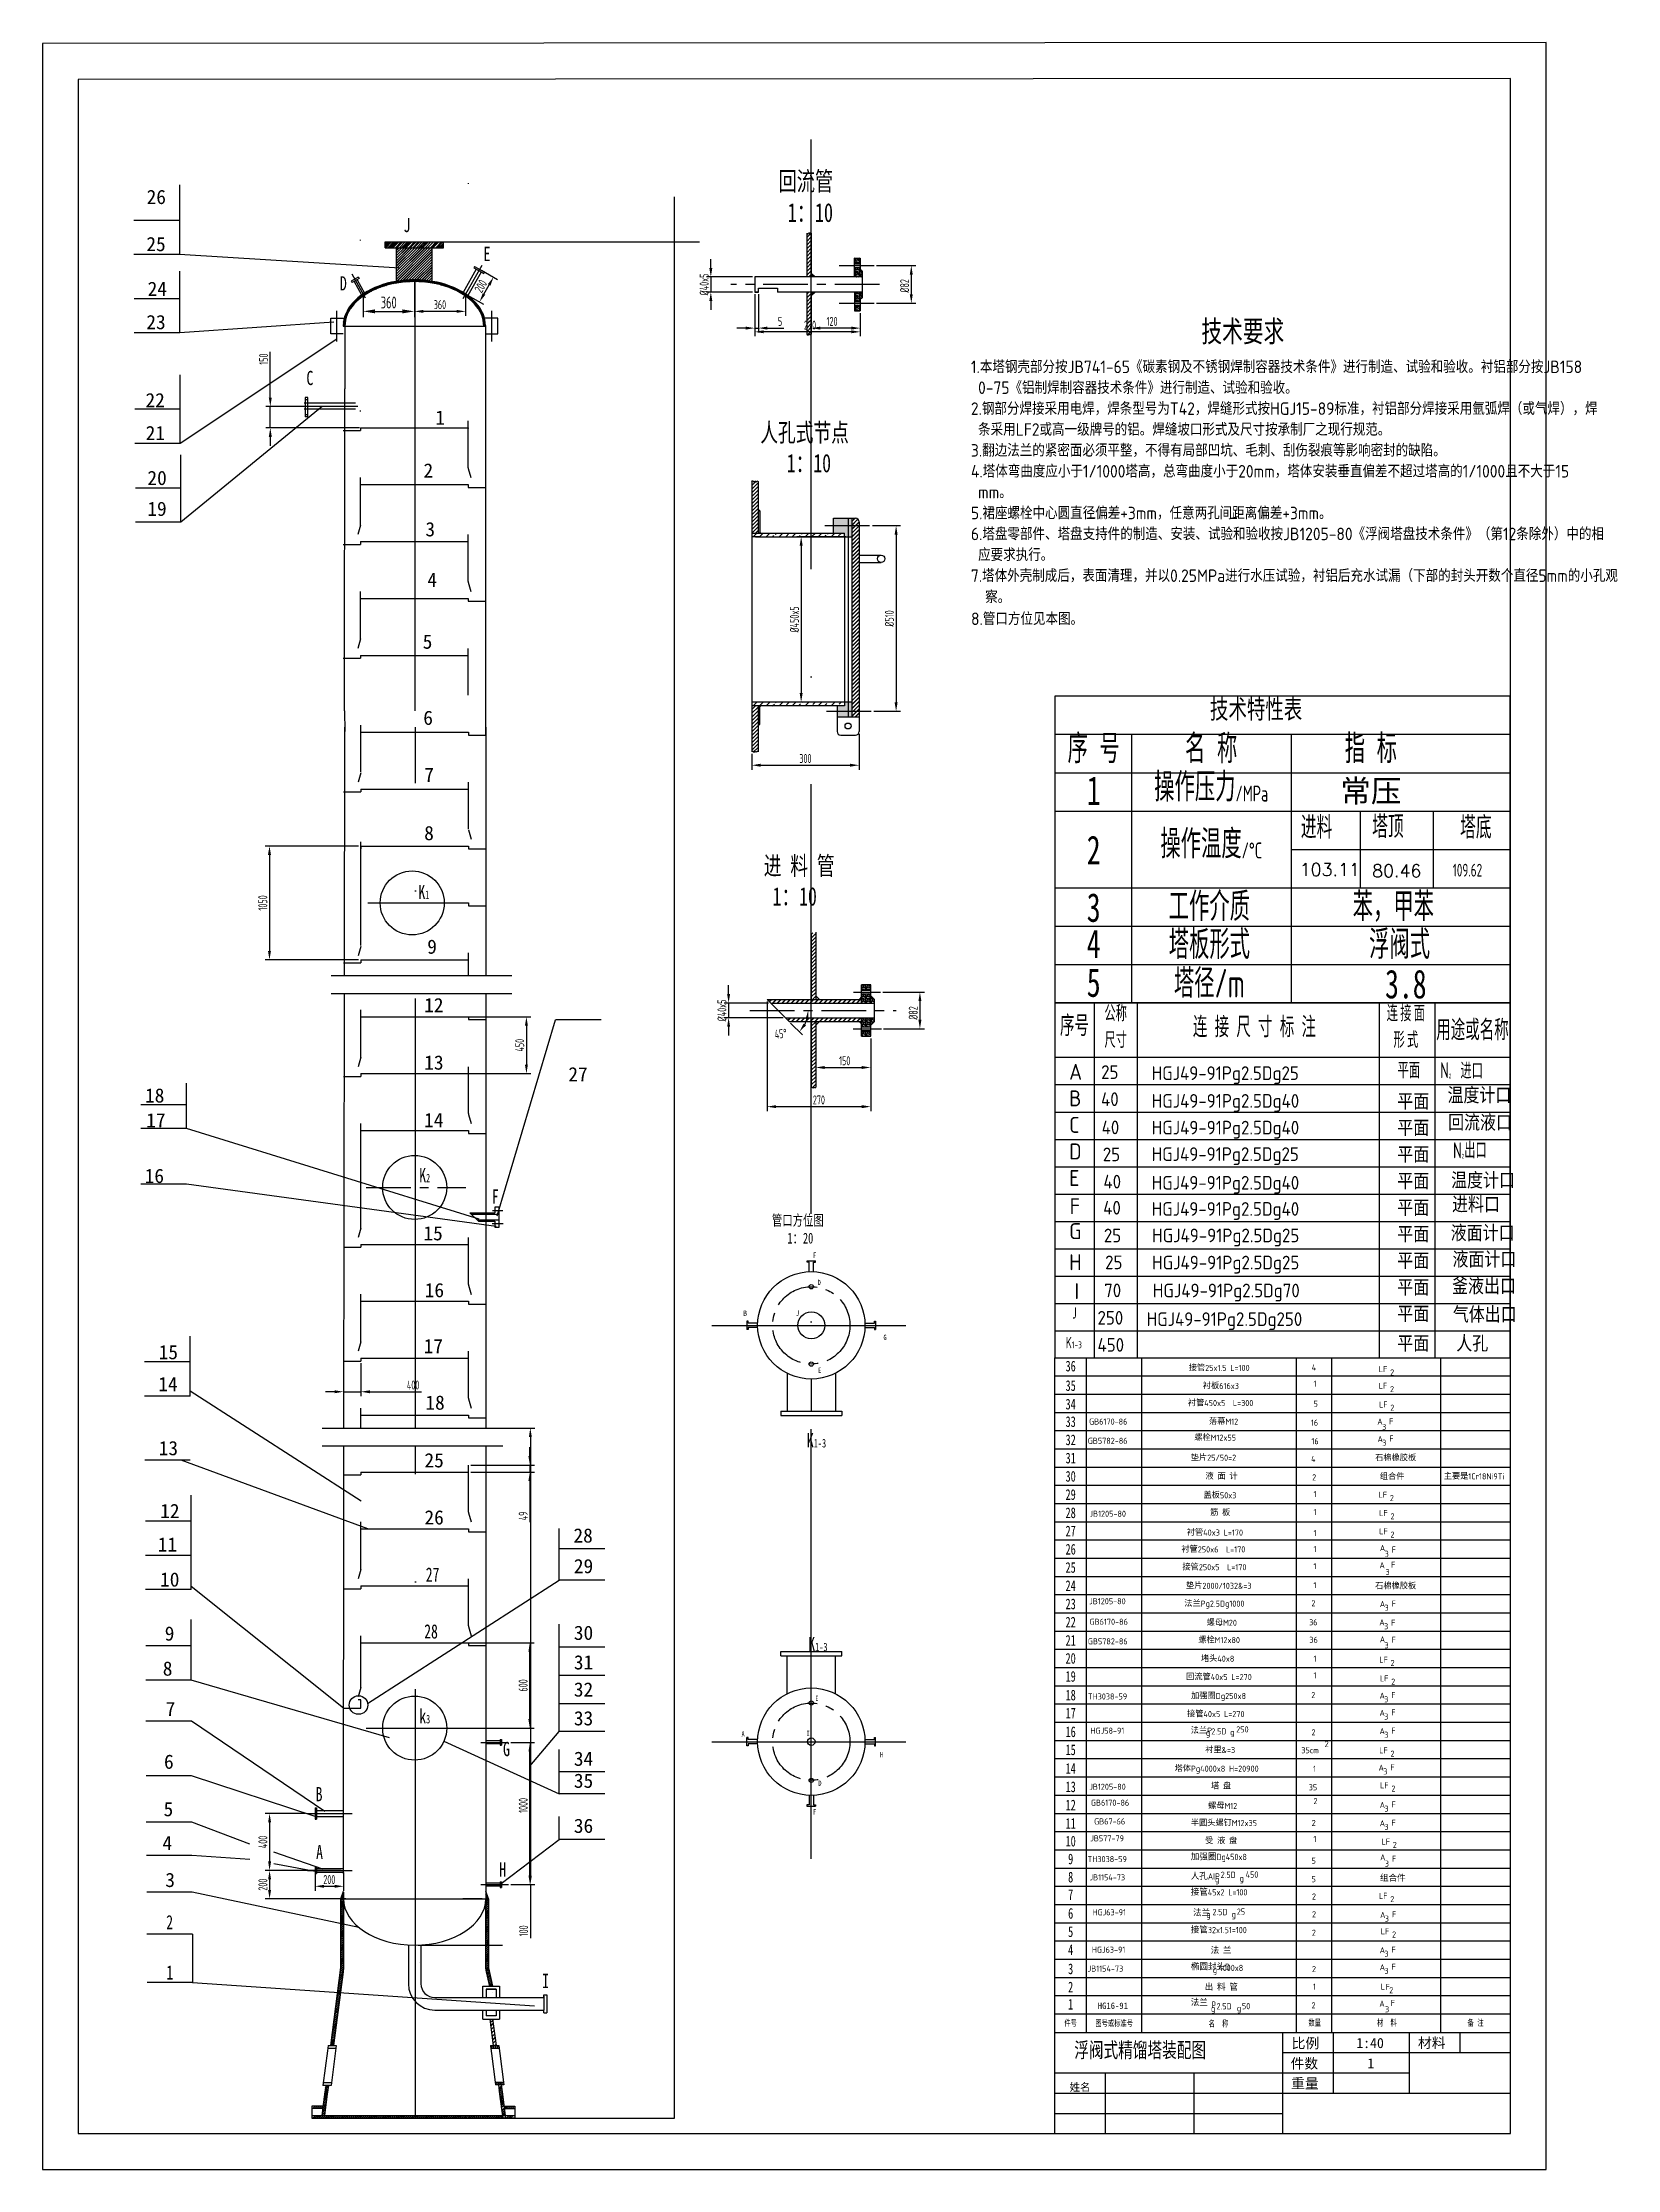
# Model space of a CAD drawing. Extents: x 29 to 469, y 5 to 599.
import ezdxf
from ezdxf.enums import TextEntityAlignment as Align

# ---------------------------------------------------------------- set-up
doc = ezdxf.new("R2010")
doc.units = 0
doc.header["$LTSCALE"] = 10
doc.header["$MEASUREMENT"] = 0
for name, pattern in [('ACAD_ISO02W100', [15, 12, -3]), ('ACAD_ISO10W100', [18, 12, -3, 0, -3]), ('CENTER', [2, 1.25, -0.25, 0.25, -0.25])]:
    doc.linetypes.add(name, pattern=pattern)
doc.layers.get('0').update_dxf_attribs({"linetype": 'CONTINUOUS'})
doc.layers.get('DEFPOINTS').update_dxf_attribs({"linetype": 'CONTINUOUS'})
for name, color, linetype in [('3中心线层', 1, 'CENTER'), ('中心线', 1, 'CENTER'), ('剖面线', 5, 'CONTINUOUS'), ('图层2', 7, 'CONTINUOUS'), ('文字', 6, 'CONTINUOUS'), ('标注线', 2, 'CONTINUOUS'), ('点划线', 10, 'CENTER'), ('粗实线', 3, 'CONTINUOUS'), ('细', 6, 'CONTINUOUS'), ('细实线', 4, 'CONTINUOUS'), ('虚线', 172, 'ACAD_ISO02W100')]:
    doc.layers.add(name, color=color, linetype=linetype)
doc.styles.get("Standard").update_dxf_attribs({"font": 'isocp.shx', "width": 0.707, "bigfont": 'hztxt.shx'})
doc.styles.add('样式_1', font='SIMHEI.TTF', dxfattribs={"height": 10})
doc.styles.add('样式_3', font='txt.shx', dxfattribs={"bigfont": 'gbcbig.shx'})
doc.styles.add('汉字', font='SimSun.ttf')
doc.dimstyles.new('ISO-25', dxfattribs={"dimtxt": 2.5, "dimasz": 2.5, "dimexe": 1.25, "dimexo": 0.625, "dimtad": 1, "dimtxsty": 'STANDARD', "dimcen": 2.5, "dimazin": 3, "dimtfac": 1, "dimtmove": 0, "dimatfit": 3})
pattern_1 = [(45, (-493.61208, -437.2187), (-0.2728614, 0.2728614), []), (45, (-493.60436, -437.2187), (-0.2728614, 0.2728614), [])]

msp = doc.modelspace()

# ---------------------------------------------------------------- texts
at = {"layer": '剖面线', "color": 0, "char_height": 3.5685, "attachment_point": 1, "style": '样式_3'}
for s, insert in [('103.11', (380.559, 369.407)), ('80.46', (400.786, 369.071))]:
    msp.add_mtext(s, dxfattribs=dict(at, insert=insert))
at = {"layer": '文字', "color": 0, "style": '汉字'}
for s, height, p in [('比例', 2.828, (382.161, 39.896)), ('材料', 2.828, (417.454, 40.044)), ('件数', 2.828, (381.863, 34.242)), ('1:40', 2.828, (400.218, 39.896)), ('重量', 2.828, (382.012, 28.737)), ('1', 2.828, (400.441, 34.242)), ('姓名', 2.121, (319.202, 27.664))]:
    msp.add_text(s, height=height, dxfattribs=at).set_placement(p, align=Align.MIDDLE)
at = {"layer": '文字', "color": 0, "insert": (324.166, 51.213), "char_height": 1.7675, "width": 12.40737, "attachment_point": 1, "style": '样式_3'}
msp.add_mtext('{\\fKaiTi_GB2312|b0|i0|c134|p49;HG16-91}', dxfattribs=at)
at = {"layer": '文字', "color": 0, "insert": (315.549, 40.098), "char_height": 4.242, "width": 56.49993, "attachment_point": 1}
msp.add_mtext('{\\fKaiTi_GB2312|b0|i0|c134|p49; 浮阀式精馏塔装配图}', dxfattribs=at)
at = {"layer": '粗实线', "color": 0, "attachment_point": 1, "style": '样式_1'}
for s, insert, char_height, width in [('{\\f@KaiTi_GB2312|b0|i0|c134|p49;26}', (58.494, 557.474), 3.97345, 35.26475), ('{\\f@KaiTi_GB2312|b0|i0|c134|p49;25}', (58.422, 544.315), 3.97345, 33.68785), ('{\\f@KaiTi_GB2312|b0|i0|c134|p49;24}', (58.773, 531.807), 3.97345, 27.6495), ('{\\f@KaiTi_GB2312|b0|i0|c134|p49;23}', (58.41, 522.524), 3.97345, 20.73713), ('{\\f@KaiTi_GB2312|b0|i0|c134|p49;22}', (58.18, 500.713), 3.97345, 25.34537), ('{\\f@KaiTi_GB2312|b0|i0|c134|p49;1}', (139.123, 495.845), 3.97345, 20.70107), ('{\\f@KaiTi_GB2312|b0|i0|c134|p49;21}', (58.221, 491.533), 3.97345, 32.25775), ('{\\f@KaiTi_GB2312|b0|i0|c134|p49;20}', (58.714, 478.994), 3.97345, 36.866), ('{\\f@KaiTi_GB2312|b0|i0|c134|p49;2}', (135.836, 481.073), 3.97345, 20.73713), ('{\\f@KaiTi_GB2312|b0|i0|c134|p49;19}', (58.694, 470.37), 3.97345, 34.56188), ('{\\f@KaiTi_GB2312|b0|i0|c134|p49;3}', (136.361, 464.664), 3.97345, 25.34537), ('{\\f@KaiTi_GB2312|b0|i0|c134|p49;4}', (136.908, 450.527), 3.97345, 32.25775), ('{\\f@KaiTi_GB2312|b0|i0|c134|p49;5}', (135.607, 433.275), 3.97345, 36.866), ('{\\f@KaiTi_GB2312|b0|i0|c134|p49;6}', (135.765, 412.014), 3.97345, 23.34143), ('{\\f@KaiTi_GB2312|b0|i0|c134|p49;7}', (136.051, 396.089), 3.97345, 28.72791), ('{\\f@KaiTi_GB2312|b0|i0|c134|p49;8}', (136.021, 379.816), 3.97345, 17.95365), ('{\\f@KaiTi_GB2312|b0|i0|c134|p49;9}', (136.868, 348.095), 3.97345, 17.95365), ('{\\f@KaiTi_GB2312|b0|i0|c134|p49;12}', (136.012, 331.766), 3.97345, 25.13511), ('{\\f@KaiTi_GB2312|b0|i0|c134|p49;13}', (136.035, 315.728), 3.97345, 20.10404), ('{\\f@KaiTi_GB2312|b0|i0|c134|p49;27}', (176.286, 312.459), 3.97345, 13.62502), ('{\\f@KaiTi_GB2312|b0|i0|c134|p49;18}', (58.047, 306.537), 3.97345, 30.76541), ('{\\f@KaiTi_GB2312|b0|i0|c134|p49;17}', (58.387, 299.601), 3.97345, 14.36396), ('{\\f@KaiTi_GB2312|b0|i0|c134|p49;14}', (135.991, 299.663), 3.97345, 28.72005), ('{\\f@KaiTi_GB2312|b0|i0|c134|p49;16}', (57.952, 284.076), 3.97345, 26.03467), ('{\\f@KaiTi_GB2312|b0|i0|c134|p49;15}', (135.809, 268.058), 3.97345, 30.65288), ('{\\f@KaiTi_GB2312|b0|i0|c134|p49;16}', (136.171, 252.175), 3.97345, 22.70584), ('{\\f@KaiTi_GB2312|b0|i0|c134|p49;15}', (61.858, 234.851), 3.97345, 23.34143), ('{\\f@KaiTi_GB2312|b0|i0|c134|p49;17}', (135.87, 236.546), 3.97345, 19.29996), ('{\\f@KaiTi_GB2312|b0|i0|c134|p49;14}', (61.756, 225.927), 3.97345, 28.72791), ('{\\f@KaiTi_GB2312|b0|i0|c134|p49;18}', (136.357, 220.762), 3.97345, 51.26372), ('{\\f@KaiTi_GB2312|b0|i0|c134|p49;13}', (61.878, 208.053), 3.97345, 17.95365), ('{\\f@KaiTi_GB2312|b0|i0|c134|p49;25}', (136.103, 204.646), 3.97345, 11.59447), ('{\\f@KaiTi_GB2312|b0|i0|c134|p49;12}', (62.287, 190.489), 3.97345, 17.95365), ('{\\f@KaiTi_GB2312|b0|i0|c134|p49;26}', (136.103, 188.702), 3.97345, 11.59447), ('{\\f@KaiTi_GB2312|b0|i0|c134|p49;11}', (61.602, 181.14), 3.97345, 25.13511), ('{\\f@KaiTi_GB2312|b0|i0|c134|p49;28}', (177.713, 183.643), 3.97345, 16.02943), ('{\\f@KaiTi_GB2312|b0|i0|c134|p49;29}', (177.826, 175.094), 3.97345, 24.84562), ('{\\f@KaiTi_GB2312|b0|i0|c134|p49;10}', (62.246, 171.354), 3.97345, 20.10404), ('{\\f@KaiTi_GB2312|b0|i0|c134|p49;9}', (63.553, 156.27), 3.97345, 28.72005), ('{\\f@KaiTi_GB2312|b0|i0|c134|p49;30}', (177.826, 156.474), 3.97345, 24.84562), ('{\\f@KaiTi_GB2312|b0|i0|c134|p49;8}', (63.006, 146.481), 3.97345, 30.65288), ('{\\f@KaiTi_GB2312|b0|i0|c134|p49;31}', (177.826, 148.222), 3.97345, 24.84562), ('{\\f@KaiTi_GB2312|b0|i0|c134|p49;32}', (177.826, 140.638), 3.97345, 24.84562), ('23', (258.719, 141.808), 0.075, 0.39122), ('{\\f@KaiTi_GB2312|b0|i0|c134|p49;7}', (63.815, 135.193), 3.97345, 22.70584), ('{\\f@KaiTi_GB2312|b0|i0|c134|p49;33}', (177.826, 132.604), 3.97345, 24.84562), ('{\\f@KaiTi_GB2312|b0|i0|c134|p49;6}', (63.35, 120.477), 3.97345, 19.29996), ('{\\f@KaiTi_GB2312|b0|i0|c134|p49;34}', (177.826, 121.301), 3.97345, 24.84562), ('{\\f@KaiTi_GB2312|b0|i0|c134|p49;35}', (177.826, 115.155), 3.97345, 24.84562), ('{\\f@KaiTi_GB2312|b0|i0|c134|p49;5}', (63.225, 107.228), 3.97345, 51.26372), ('{\\f@KaiTi_GB2312|b0|i0|c134|p49;36}', (177.826, 102.571), 3.97345, 24.84562), ('{\\f@KaiTi_GB2312|b0|i0|c134|p49;4}', (62.922, 97.757), 3.97345, 113.51251), ('{\\f@KaiTi_GB2312|b0|i0|c134|p49;3}', (63.713, 87.45), 3.97345, 11.59447)]:
    msp.add_mtext(s, dxfattribs=dict(at, insert=insert, char_height=char_height, width=width))
at = {"layer": '粗实线', "color": 0, "char_height": 3.97345, "attachment_point": 1}
for s, insert, width in [('{\\fKaiTi_GB2312|b0|i0|c134|p49;27}', (136.461, 172.722), 10.01616), ('{\\fKaiTi_GB2312|b0|i0|c134|p49;28}', (136.027, 156.867), 10.49318), ('{\\fKaiTi_GB2312|b0|i0|c134|p49;2}', (63.969, 75.655), 10.01616), ('{\\fKaiTi_GB2312|b0|i0|c134|p49;1}', (64.005, 61.604), 10.49318)]:
    msp.add_mtext(s, dxfattribs=dict(at, insert=insert, width=width))
at = {"layer": '细', "color": 0}
for s, height, p in [('1.本塔钢壳部分按JB741-65《碳素钢及不锈钢焊制容器技术条件》进行制造、试验和验收。衬铝部分按JB158', 3.49965, (288.729, 506.282)), (' 0-75《铝制焊制容器技术条件》进行制造、试验和验收。', 3.49965, (288.729, 500.449)), ('2.钢部分焊接采用电焊，焊条型号为T42，焊缝形式按HGJ15-89标准，衬铝部分焊接采用氩弧焊（或气焊），焊', 3.49965, (288.729, 494.617)), (' 条采用LF2或高一级牌号的铝。焊缝坡口形式及尺寸按承制厂之现行规范。', 3.49965, (288.729, 488.784)), ('3.翻边法兰的紧密面必须平整，不得有局部凹坑、毛刺、刮伤裂痕等影响密封的缺陷。', 3.49965, (288.729, 482.951)), ('4.塔体弯曲度应小于1/1000塔高，总弯曲度小于20mm，塔体安装垂直偏差不超过塔高的1/1000且不大于15', 3.49965, (288.729, 477.118)), ('5.裙座螺栓中心圆直径偏差+3mm，任意两孔间距离偏差+3mm。', 3.49965, (288.729, 465.453)), (' mm。', 3.4996, (288.729, 471.286)), ('6.塔盘零部件、塔盘支持件的制造、安装、试验和验收按JB1205-80《浮阀塔盘技术条件》（第12条除外）中的相', 3.49965, (288.729, 459.62)), (' 应要求执行。', 3.4996, (288.729, 453.787)), ('7.塔体外壳制成后，表面清理，并以0.25MPa进行水压试验，衬铝后充水试漏（下部的封头开数个直径5mm的小孔观', 3.49965, (288.729, 447.955)), ('察。', 3.4996, (292.713, 442.007)), ('8.管口方位见本图。', 3.4996, (288.758, 435.912)), ('A', 4.452, (316.173, 308.939)), ('25', 3.8158, (325.102, 309.162)), ('HGJ49-91Pg2.5Dg25', 3.81579, (339.185, 308.868)), ('B', 4.452, (316.173, 301.519)), ('40', 3.8158, (325.078, 301.599)), ('HGJ49-91Pg2.5Dg40', 3.81579, (339.203, 301.121)), ('平面', 4.4518, (407.831, 300.601)), ('温度计口', 4.4518, (421.843, 302.332)), ('C ', 4.4518, (316.173, 294.099)), ('40', 3.8158, (325.24, 293.713)), ('HGJ49-91Pg2.5Dg40', 3.81579, (339.203, 293.653)), ('平面', 4.4518, (407.831, 293.181)), ('回流液口', 4.4518, (422.019, 294.667)), ('D', 4.452, (316.173, 286.68)), ('25', 3.8158, (325.567, 286.175)), ('HGJ49-91Pg2.5Dg25', 3.81579, (339.185, 286.251)), ('平面', 4.4518, (407.831, 285.761)), ('E', 4.452, (316.173, 279.26)), ('40', 3.8158, (325.742, 278.573)), ('HGJ49-91Pg2.5Dg40', 3.81579, (339.203, 278.259)), ('平面', 4.4518, (407.831, 278.342)), ('温度计口', 4.4518, (422.858, 278.543)), ('F', 4.452, (316.328, 271.385)), ('40', 3.8158, (325.676, 271.286)), ('HGJ49-91Pg2.5Dg40', 3.81579, (339.203, 270.943)), ('平面', 4.4518, (407.831, 270.922)), ('进料口', 4.4518, (423.115, 271.807)), ('G', 4.452, (316.173, 264.421)), ('25', 3.8158, (325.859, 263.523)), ('HGJ49-91Pg2.5Dg25', 3.81579, (339.323, 263.546)), ('平面', 4.4518, (407.831, 263.503)), ('液面计口', 4.4518, (422.753, 263.843)), ('液面计口', 4.4518, (423.243, 256.482)), ('H', 4.452, (316.173, 255.744)), ('25', 3.8158, (326.214, 256.031)), ('HGJ49-91Pg2.5Dg25', 3.81579, (339.323, 255.97)), ('平面', 4.4518, (407.831, 256.083)), ('I', 4.452, (317.657, 247.7)), ('70', 3.8158, (325.95, 248.203)), ('HGJ49-91Pg2.5Dg70', 3.81579, (339.532, 248.171)), ('平面', 4.4518, (407.831, 248.664)), ('釜液出口', 4.4518, (423.122, 249.006)), ('250', 3.8158, (324.086, 240.541)), ('HGJ49-91Pg2.5Dg250', 3.81579, (337.79, 240.17)), ('平面', 4.4518, (407.831, 241.244)), ('气体出口', 4.4518, (423.341, 241.079)), ('人孔', 4.4518, (424.298, 232.993)), ('450', 3.8158, (324.086, 232.98)), ('平面', 4.4518, (407.831, 232.974)), ('接管25x1.5 L=100 ', 1.6968, (349.579, 227.607)), ('4', 1.697, (383.915, 227.728)), ('LF', 1.6968, (402.665, 227.269)), ('2', 1.697, (405.817, 226.354)), ('衬板616x3', 1.6968, (353.509, 222.58)), ('1', 1.697, (384.421, 223.196)), ('LF', 1.6968, (402.641, 222.605)), ('2', 1.697, (405.793, 221.691)), ('GB6170-86', 1.6968, (321.757, 212.622)), ('衬管450x5  L=300', 1.6968, (349.321, 217.8)), ('落幕M12', 1.6968, (355.229, 212.603)), ('16', 1.6968, (383.679, 212.335)), ('5', 1.697, (384.421, 217.605)), ('A', 1.697, (402.241, 212.628)), ('LF', 1.6968, (402.719, 217.393)), ('F', 1.697, (405.539, 212.689)), ('2', 1.697, (405.871, 216.478)), ('GB5782-86', 1.6968, (321.375, 207.248)), ('螺栓M12x55', 1.6968, (351.109, 208.125)), ('16', 1.6968, (383.834, 207.144)), ('A', 1.697, (402.299, 207.74)), ('3', 1.697, (403.56, 211.133)), ('3', 1.697, (403.619, 206.715)), ('F', 1.697, (405.597, 207.88)), ('垫片25/50=2', 1.6968, (350.142, 202.534)), ('4', 1.697, (383.742, 202.195)), ('石棉橡胶板', 1.6968, (401.633, 202.466)), ('液 面 计', 1.6968, (354.257, 197.311)), ('2', 1.697, (384.033, 197.036)), ('组合件', 1.6968, (402.938, 197.224)), ('主要是1Cr18Ni9Ti', 1.6968, (420.788, 197.32)), ('盖板50x3', 1.6968, (353.696, 192.025)), ('1', 1.697, (384.421, 192.372)), ('LF', 1.6968, (402.598, 192.182)), ('2', 1.697, (405.75, 191.267)), ('JB1205-80', 1.6968, (321.842, 186.885)), ('筋 板', 1.6968, (355.548, 187.162)), ('1', 1.697, (384.421, 187.357)), ('LF', 1.6968, (402.761, 187.076)), ('2', 1.697, (405.913, 186.162)), ('衬管250x6  L=170', 1.6968, (347.508, 176.918)), ('衬管40x3 L=170', 1.6968, (349.027, 181.631)), ('1', 1.697, (384.421, 181.473)), ('1', 1.697, (384.421, 177.038)), ('LF', 1.6968, (402.761, 181.977)), ('A', 1.697, (402.956, 177.308)), ('2', 1.697, (405.913, 181.063)), ('F', 1.697, (406.255, 176.88)), ('接管250x5  L=170', 1.6968, (347.811, 171.959)), ('1', 1.697, (384.421, 172.233)), ('A', 1.697, (402.84, 172.503)), ('3', 1.697, (404.276, 175.696)), ('3', 1.697, (404.541, 170.605)), ('F', 1.697, (406.088, 172.644)), ('垫片2000/1032&=3', 1.6968, (348.811, 166.749)), ('1', 1.697, (384.421, 166.927)), ('石棉橡胶板', 1.6968, (401.65, 166.684)), ('JB1205-80', 1.6968, (321.763, 162.458)), ('法兰Pg2.5Dg1000', 1.6968, (348.32, 161.775)), ('2', 1.697, (383.85, 161.907)), ('A', 1.697, (402.933, 161.648)), ('3', 1.697, (404.253, 160.623)), ('F', 1.697, (406.232, 161.789)), ('GB6170-86', 1.6968, (321.885, 156.705)), ('螺母M20', 1.6968, (354.577, 156.427)), ('36', 1.6968, (383.179, 156.56)), ('A', 1.697, (402.798, 156.545)), ('3', 1.697, (404.117, 155.438)), ('F', 1.697, (406.096, 156.437)), ('GB5782-86', 1.6968, (321.397, 151.247)), ('螺栓M12x80', 1.6968, (352.234, 151.597)), ('36', 1.6968, (383.254, 151.663)), ('A', 1.697, (402.935, 151.787)), ('3', 1.697, (404.255, 150.138)), ('F', 1.697, (406.234, 151.679)), ('回流管40x5 L=270', 1.6968, (348.843, 141.28)), ('堵头40x8', 1.6968, (352.972, 146.394)), ('1', 1.697, (384.421, 146.387)), ('1', 1.697, (384.421, 141.77)), ('LF', 1.6968, (402.794, 146.118)), ('LF', 1.6968, (402.973, 140.897)), ('2', 1.697, (405.946, 145.203)), ('TH3038-59', 1.6968, (321.404, 135.847)), ('加强圈Dg250x8', 1.6968, (350.227, 135.977)), ('2', 1.697, (383.784, 136.236)), ('A', 1.697, (402.857, 136.072)), ('3', 1.697, (404.177, 135.046)), ('2', 1.697, (406.125, 139.983)), ('F', 1.697, (406.155, 136.212)), ('接管40x5 L=270', 1.6968, (349.101, 130.943)), ('A', 1.697, (402.857, 131.263)), ('3', 1.697, (404.177, 130.238)), ('F', 1.697, (406.155, 131.404)), ('HGJ58-91', 1.6968, (322.129, 126.282)), ('法兰P', 1.6968, (350.142, 126.31)), ('g', 1.697, (354.365, 125.74)), ('2.5D', 1.6968, (355.87, 126.094)), ('g', 1.697, (361.133, 125.857)), ('250', 1.6968, (362.835, 126.648)), ('2', 1.697, (383.856, 125.838)), ('A', 1.697, (402.857, 126.172)), ('3', 1.697, (404.177, 125.147)), ('F', 1.697, (406.155, 126.313)), ('衬里&=3', 1.6968, (354.18, 120.895)), ('35cm', 1.6968, (381.013, 120.841)), ('2', 1.697, (387.518, 122.564)), ('LF', 1.6968, (402.771, 120.801)), ('2', 1.697, (405.923, 119.886)), ('塔体Pg4000x8 H=20900', 1.6968, (345.612, 115.682)), ('1', 1.697, (384.285, 115.646)), ('A', 1.697, (402.586, 115.936)), ('3', 1.697, (403.906, 114.911)), ('F', 1.697, (405.884, 116.077)), ('JB1205-80', 1.6968, (321.785, 110.634)), ('GB6170-86', 1.6968, (322.256, 106.186)), ('螺母M12', 1.6968, (354.979, 105.263)), ('塔 盘', 1.6968, (355.793, 110.806)), ('35', 1.6968, (383.076, 110.47)), ('2', 1.697, (384.421, 106.632)), ('A', 1.697, (402.9, 105.547)), ('LF', 1.6968, (403.015, 111.042)), ('2', 1.697, (406.168, 110.127)), ('F', 1.697, (406.199, 105.687)), ('GB67-66', 1.6968, (323.148, 100.948)), ('半圆头螺钉M12x35', 1.6968, (350.142, 100.5)), ('2', 1.697, (383.899, 100.532)), ('A', 1.697, (402.9, 100.448)), ('3', 1.697, (404.22, 104.521)), ('3', 1.697, (404.22, 99.422)), ('F', 1.697, (406.199, 100.588)), ('JB577-79', 1.6968, (322.061, 96.232)), ('受 液 盘', 1.6968, (354.154, 95.518)), ('1', 1.697, (384.421, 96.073)), ('LF', 1.6968, (403.402, 95.315)), ('2', 1.697, (406.554, 94.401)), ('TH3038-59', 1.6968, (321.322, 90.427)), ('加强圈Dg450x8', 1.7675, (350.142, 90.987)), ('5', 1.697, (383.865, 89.993)), ('A', 1.697, (403.024, 90.93)), ('3', 1.697, (404.344, 89.176)), ('F', 1.697, (406.322, 90.522)), ('JB1154-73', 1.6968, (321.85, 85.329)), ('人孔AIP', 1.7675, (350.142, 85.557)), ('g', 1.767, (356.899, 84.77)), ('2.5D', 1.7675, (358.48, 86.016)), ('g', 1.767, (363.748, 85.019)), ('450', 1.7675, (365.467, 86.072)), ('5', 1.697, (383.867, 84.828)), ('组合件', 1.7675, (402.987, 85.03)), ('HGJ63-91', 1.6968, (322.699, 75.563)), ('接管45x2 L=100', 1.7675, (350.142, 81.121)), ('法兰', 1.7675, (350.772, 75.345)), ('2.5D', 1.7675, (356.198, 75.616)), ('25', 1.7675, (362.998, 75.721)), ('2', 1.697, (383.984, 79.987)), ('LF', 1.6968, (402.704, 80.163)), ('2', 1.697, (405.856, 79.254)), ('接管32x1.51=100', 1.7675, (350.142, 70.589)), ('g', 1.767, (354.482, 74.894)), ('g', 1.767, (361.528, 74.984)), ('2', 1.697, (383.962, 69.866)), ('2', 1.697, (383.992, 75.002)), ('A', 1.697, (403.016, 74.844)), ('LF', 1.6968, (403.198, 70.282)), ('3', 1.697, (404.336, 73.819)), ('F', 1.697, (406.315, 74.985)), ('HGJ63-91', 1.6968, (322.511, 65.129)), ('法 兰', 1.7675, (355.685, 64.822)), ('A', 1.697, (402.902, 65.002)), ('3', 1.697, (404.221, 63.976)), ('F', 1.697, (406.2, 65.142)), ('2', 1.697, (406.35, 69.374)), ('JB1154-73', 1.6968, (321.328, 59.854)), ('椭圆封头D', 1.7675, (350.142, 60.278)), ('g', 1.767, (356.285, 59.504)), ('4000x8', 1.7675, (357.835, 60)), ('2', 1.697, (383.987, 59.73)), ('A', 1.697, (402.902, 60.233)), ('3', 1.697, (404.221, 59.208)), ('F', 1.697, (406.2, 60.374)), ('出 料 管', 1.7675, (354.046, 54.597)), ('1', 1.697, (384.249, 54.83)), ('L', 1.697, (403.191, 54.801)), ('F', 1.697, (404.549, 54.735)), ('2', 1.697, (405.571, 53.821)), ('法兰 p', 1.7675, (350.142, 50.288)), ('g', 1.767, (355.774, 48.673)), ('2.5D', 1.7675, (357.338, 49.298)), ('g', 1.767, (363.021, 48.777)), ('50', 1.7675, (364.429, 49.35)), ('2', 1.697, (383.867, 49.588)), ('A', 1.697, (402.809, 50.042)), ('3', 1.697, (404.386, 48.467)), ('F', 1.697, (405.98, 50.252))]:
    msp.add_text(s, height=height, dxfattribs=at).set_placement(p)
for s, insert, char_height, width, attachment_point in [('{\\fKaiTi_GB2312|b1|i0|c134|p49;技术要求}', (364.663, 520.964), 5.9994, 150.56134, 2), ('{\\fKaiTi_GB2312|b0|i0|c134|p49;技术特性表}', (368.389, 415.145), 5.35282, 44.6068, 2), ('序 号', (323.017, 405.377), 8.0292, 44.6068, 2), ('名 称', (355.837, 405.377), 8.0292, 44.6068, 2), ('指 标', (400.444, 405.377), 8.0292, 44.6068, 2), ('{\\fKaiTi_GB2312|b0|i0|c134|p49;1}', (323.017, 393.706), 8.02922, 44.6068, 2), ('操作压力{\\H0.5556x;/MPa}', (355.837, 394.671), 8.02922, 44.6068, 2), ('进料', (385.277, 382.527), 6.245, 14.27418, 2), ('塔顶', (405.192, 382.715), 6.245, 16.05845, 2), ('塔底', (429.751, 382.512), 6.245, 14.27418, 2), ('{\\fKaiTi_GB2312|b0|i0|c134|p49;2}', (323.017, 377.132), 8.02922, 44.6068, 2), ('操作温度{\\H0.5556x;/%%DC}', (355.837, 378.772), 8.02922, 44.6068, 2), ('{\\fKaiTi_GB2312|b0|i0|c134|p49;3}', (323.017, 361.06), 8.02922, 44.6068, 2), ('工作介质', (355.323, 361.314), 8.0292, 44.6068, 2), ('苯，甲苯', (406.716, 361.314), 8.0292, 44.6068, 2), ('{\\fKaiTi_GB2312|b0|i0|c134|p49;4}', (323.017, 350.932), 8.02922, 44.6068, 2), ('塔板形式', (355.323, 350.717), 8.0292, 44.6068, 2), ('浮阀式', (408.459, 350.717), 8.0292, 44.6068, 2), ('{\\fKaiTi_GB2312|b0|i0|c134|p49;5}', (323.017, 340.119), 8.02922, 44.6068, 2), ('塔径/m', (355.323, 339.904), 8.0292, 44.6068, 2), ('{\\fKaiTi_GB2312|b0|i0|c134|p49;3.8}', (410.201, 339.688), 8.02922, 44.6068, 2), ('序号', (317.657, 326.876), 5.7237, 11.06903, 2), ('公称\\P尺寸', (329.167, 329.701), 4.4518, 11.9518, 2), ('{\\T1.5;连接尺寸标注}', (368.931, 326.522), 5.72369, 67.5751, 2), ('{\\T1.2;连接面\\P形式}', (410.521, 329.712), 4.4518, 15.60594, 2), ('用途或名称', (428.82, 325.691), 5.7237, 20.99114, 2), ('平面', (411.03, 313.818), 4.4518, 14.58931, 2), ('N{\\H0.2857x;2}', (419.78, 313.816), 4.45176, 17.55743, 1), ('进口', (428.597, 313.66), 4.4518, 20.99114, 2), ('N{\\H0.2857x;2}出口', (423.394, 291.433), 4.45176, 17.55743, 1), ('J', (317.657, 245.421), 3.18, 11.06903, 2), ('K{\\H0.6x;1-3}', (317.472, 237.122), 3.17983, 11.06903, 2), ('{\\fKaiTi_GB2312|b0|i0|c134|p49;36}', (316.588, 230.456), 2.9694, 8.9312, 2), ('{\\fKaiTi_GB2312|b0|i0|c134|p49;35}', (316.588, 225), 2.9694, 8.9312, 2), ('{\\fKaiTi_GB2312|b0|i0|c134|p49;34}', (316.588, 219.825), 2.9694, 8.9312, 2), ('{\\fKaiTi_GB2312|b0|i0|c134|p49;33}', (316.588, 214.944), 2.9694, 8.9312, 2), ('{\\fKaiTi_GB2312|b0|i0|c134|p49;32}', (316.588, 209.854), 2.9694, 8.9312, 2), ('{\\fKaiTi_GB2312|b0|i0|c134|p49;31}', (316.588, 204.764), 2.9694, 8.9312, 2), ('{\\fKaiTi_GB2312|b0|i0|c134|p49;30}', (316.588, 199.673), 2.9694, 8.9312, 2), ('{\\fKaiTi_GB2312|b0|i0|c134|p49;29}', (316.588, 194.583), 2.9694, 8.9312, 2), ('{\\fKaiTi_GB2312|b0|i0|c134|p49;28}', (316.588, 189.492), 2.9694, 8.9312, 2), ('{\\fKaiTi_GB2312|b0|i0|c134|p49;27}', (316.588, 184.402), 2.9694, 8.9312, 2), ('{\\fKaiTi_GB2312|b0|i0|c134|p49;26}', (316.588, 179.312), 2.9694, 8.9312, 2), ('{\\fKaiTi_GB2312|b0|i0|c134|p49;25}', (316.588, 174.221), 2.9694, 8.9312, 2), ('{\\fKaiTi_GB2312|b0|i0|c134|p49;24}', (316.588, 169.131), 2.9694, 8.9312, 2), ('{\\fKaiTi_GB2312|b0|i0|c134|p49;23}', (316.588, 164.04), 2.9694, 8.9312, 2), ('{\\fKaiTi_GB2312|b0|i0|c134|p49;22}', (316.588, 158.95), 2.9694, 8.9312, 2), ('{\\fKaiTi_GB2312|b0|i0|c134|p49;21}', (316.588, 153.86), 2.9694, 8.9312, 2), ('{\\fKaiTi_GB2312|b0|i0|c134|p49;20}', (316.588, 148.832), 2.9694, 8.9312, 2), ('{\\fKaiTi_GB2312|b0|i0|c134|p49;19}', (316.588, 143.796), 2.9694, 8.9312, 2), ('{\\fKaiTi_GB2312|b0|i0|c134|p49;18}', (316.588, 138.574), 2.9694, 8.9312, 2), ('{\\fKaiTi_GB2312|b0|i0|c134|p49;17}', (316.588, 133.538), 2.9694, 8.9312, 2), ('{\\fKaiTi_GB2312|b0|i0|c134|p49;16}', (316.588, 128.329), 2.9694, 8.9312, 2), ('{\\fKaiTi_GB2312|b0|i0|c134|p49;15}', (316.588, 123.293), 2.9694, 8.9312, 2), ('{\\fKaiTi_GB2312|b0|i0|c134|p49;14}', (316.588, 118.071), 2.9694, 8.9312, 2), ('{\\fKaiTi_GB2312|b0|i0|c134|p49;13}', (316.588, 112.961), 2.9694, 8.9312, 2), ('{\\fKaiTi_GB2312|b0|i0|c134|p49;12}', (316.588, 107.878), 2.9694, 8.9312, 2), ('{\\fKaiTi_GB2312|b0|i0|c134|p49;11}', (316.588, 102.732), 2.9694, 8.9312, 2), ('{\\fKaiTi_GB2312|b0|i0|c134|p49;10}', (316.588, 97.782), 2.9694, 8.9312, 2), ('{\\fKaiTi_GB2312|b0|i0|c134|p49;9}', (316.588, 92.809), 2.9694, 8.9312, 2), ('{\\fKaiTi_GB2312|b0|i0|c134|p49;8}', (316.588, 87.744), 2.9694, 8.9312, 2), ('{\\fKaiTi_GB2312|b0|i0|c134|p49;7}', (316.588, 82.849), 2.9694, 8.9312, 2), ('{\\fKaiTi_GB2312|b0|i0|c134|p49;6}', (316.588, 77.616), 2.9694, 8.9312, 2), ('{\\fKaiTi_GB2312|b0|i0|c134|p49;5}', (316.588, 72.496), 2.9694, 8.9312, 2), ('{\\fKaiTi_GB2312|b0|i0|c134|p49;4}', (316.588, 67.432), 2.9694, 8.9312, 2), ('{\\fKaiTi_GB2312|b0|i0|c134|p49;3}', (316.588, 62.114), 2.9694, 8.9312, 2), ('{\\fKaiTi_GB2312|b0|i0|c134|p49;2}', (316.588, 57.05), 2.9694, 8.9312, 2), ('{\\fKaiTi_GB2312|b0|i0|c134|p49;1}', (316.588, 52.239), 2.9694, 8.9312, 2), ('{\\fKaiTi_GB2312|b0|i0|c134|p49;件号}', (316.588, 46.413), 1.7675, 8.9312, 2), ('{\\fKaiTi_GB2312|b0|i0|c134|p49;图号或标准号}', (328.748, 46.354), 1.7675, 15.38995, 2), ('{\\fKaiTi_GB2312|b0|i0|c134|p49;名  称}', (357.879, 46.248), 1.7675, 39.30885, 2), ('{\\fKaiTi_GB2312|b0|i0|c134|p49;数量}', (384.752, 46.485), 1.7675, 9.06232, 2), ('{\\fKaiTi_GB2312|b0|i0|c134|p49;材  料}', (404.904, 46.481), 1.7675, 30.46121, 2), ('{\\fKaiTi_GB2312|b0|i0|c134|p49;备 注}', (429.682, 46.481), 1.7675, 19.40045, 2)]:
    msp.add_mtext(s, dxfattribs=dict(at, insert=insert, char_height=char_height, width=width, attachment_point=attachment_point))
at = {"layer": '细', "color": 0, "insert": (400.444, 392.706), "char_height": 6.24495, "width": 44.6068, "attachment_point": 2, "style": '汉字'}
msp.add_mtext('{\\fKaiTi_GB2312|b0|i0|c134|p49;常压}', dxfattribs=at)
at = {"layer": '细', "color": 0, "insert": (427.417, 367.463), "char_height": 3.5685, "attachment_point": 5}
msp.add_mtext_dynamic_manual_height_columns('109.62', width=12.09903, gutter_width=7.5, heights=[0], dxfattribs=at)
at = {"layer": '细实线', "color": 0}
for s, insert, char_height, width, attachment_point in [('{\\fSimHei|b0|i0|c134|p2; \\fKaiTi_GB2312|b0|i0|c134|p49;回流管\\P  1：10}', (232.48, 562.528), 5.26263, 37.67234, 1), ('{\\fKaiTi_GB2312|b0|i0|c134|p49;J}', (130.251, 549.625), 3.97345, 1.36996, 1), ('{\\fKaiTi_GB2312|b0|i0|c134|p49;E}', (152.618, 541.553), 3.97345, 4.31542, 1), ('{\\fKaiTi_GB2312|b0|i0|c134|p49;D}', (112.499, 533.336), 3.97345, 1.36996, 1), ('{\\fKaiTi_GB2312|b0|i0|c134|p49;^IC}', (103.139, 506.92), 3.97345, 1.36996, 1), ('{\\fKaiTi_GB2312|b0|i0|c134|p49;人孔式节点\\P   1：10}', (229.892, 492.275), 5.13324, 57.30614, 1), ('{\\fKaiTi_GB2312|b0|i0|c134|p49;进 料 管\\P 1：10}', (230.87, 371.284), 5.13324, 35.47024, 1), ('{\\fKaiTi_GB2312|b1|i0|c134|p49;K\\H0.6x;1}', (134.41, 363.362), 3.97345, 1.59031, 1), ('{\\fKaiTi_GB2312|b0|i0|c134|p49;K\\H0.6x;2}', (134.642, 284.269), 3.97345, 1.59031, 1), ('{\\fKaiTi_GB2312|b0|i0|c134|p49;F}', (154.923, 278.294), 3.97345, 2.26771, 1), ('{\\fKaiTi_GB2312|b0|i0|c134|p49;管口方位图\\P   1：20}', (233.148, 271.197), 2.9997, 28.37188, 1), ('{\\fSimHei|b0|i0|c134|p2;F}', (244.66, 260.698), 1.49985, 3.57612, 1), ('{\\fSimHei|b0|i0|c134|p2;D}', (245.932, 253.075), 1.49985, 1.80125, 1), ('{\\fSimHei|b0|i0|c134|p2;J}', (239.849, 244.5), 1.49985, 2.12056, 1), ('{\\fSimHei|b0|i0|c134|p2;G}', (264.311, 237.733), 1.49985, 2.72473, 1), ('{\\fSimHei|b0|i0|c134|p2;E}', (246.1, 228.553), 1.49985, 1.80125, 1), ('{\\fSimHei|b0|i0|c134|p2;K\\H0.6x;1-3}', (242.908, 210.237), 3.9996, 2.72473, 1), ('{\\fSimHei|b0|i0|c134|p2;K\\H0.6x;1-3}', (243.293, 153.324), 3.9996, 2.72364, 1), ('{\\fSimHei|b0|i0|c134|p2;E}', (245.284, 136.936), 1.49925, 1.80053, 1), ('{\\fKaiTi_GB2312|b0|i0|c134|p49;k\\H0.6x;3}', (134.642, 133.162), 3.97345, 1.59031, 1), ('{\\fSimHei|b0|i0|c134|p2;A}', (224.661, 126.959), 1.49925, 1.80053, 1), ('{\\fSimHei|b0|i0|c134|p2;I}', (242.81, 127.113), 1.49925, 1.80053, 1), ('{\\fKaiTi_GB2312|b0|i0|c134|p49;G}', (158.045, 123.998), 3.97345, 3.13227, 1), ('{\\fSimHei|b0|i0|c134|p2;H}', (263.354, 121.156), 1.49925, 2.72364, 1), ('{\\fSimHei|b0|i0|c134|p2;D}', (246.128, 113.224), 1.49925, 1.80053, 1), ('{\\fKaiTi_GB2312|b0|i0|c134|p49;B}', (105.702, 111.405), 3.97345, 6.51368, 1), ('{\\fSimHei|b0|i0|c134|p2;F}', (244.654, 103.726), 1.49925, 3.57469, 7), ('{\\fKaiTi_GB2312|b0|i0|c134|p49;A}', (105.834, 95.243), 3.97345, 1.93734, 1), ('{\\fKaiTi_GB2312|b0|i0|c134|p49;H}', (156.973, 90.333), 3.97345, 2.11434, 1), ('{\\fKaiTi_GB2312|b0|i0|c134|p49;I}', (168.966, 59.238), 3.97345, 4.50947, 1)]:
    msp.add_mtext(s, dxfattribs=dict(at, insert=insert, char_height=char_height, width=width, attachment_point=attachment_point))
at = {"layer": '细实线', "color": 0, "insert": (126.118, 526.008), "char_height": 3.3112, "attachment_point": 5}
msp.add_mtext('360', dxfattribs=at)
at = {"layer": '细实线', "color": 0, "insert": (225.096, 244.477), "char_height": 1.49985, "width": 3.07119, "attachment_point": 1, "style": '样式_3'}
msp.add_mtext('{\\fSimHei|b0|i0|c134|p2;B}', dxfattribs=at)

# ---------------------------------------------------------------- blocks, each defined once
blk = doc.blocks.new('*D55')
at = {"layer": 'DEFPOINTS', "color": 0}
for p in [(232.81, 330.35), (221.05, 326.25), (236.91, 326.25)]:
    blk.add_point(p, dxfattribs=at)
at = {"layer": '细实线', "color": 0}
for p, q in [((221.05, 332.85), (221.05, 335.35)), ((232.18, 330.35), (219.8, 330.35)), ((221.05, 330.35), (221.05, 326.25)), ((236.29, 326.25), (219.8, 326.25)), ((221.05, 323.75), (221.05, 321.25))]:
    blk.add_line(p, q, dxfattribs=at)
for points in [[(220.64, 332.85), (221.47, 332.85), (221.05, 330.35)], [(220.64, 323.75), (221.47, 323.75), (221.05, 326.25)]]:
    blk.add_solid(points, dxfattribs=at)
at = {"layer": '细实线', "color": 0, "insert": (219.18, 328.3), "char_height": 2.5, "attachment_point": 5, "rotation": 90}
blk.add_mtext('%%C40x5', dxfattribs=at)
blk = doc.blocks.new('*D56')
at = {"layer": 'DEFPOINTS', "color": 0}
for p in [(216.09, 528.93), (228.35, 533.14), (228.35, 528.93)]:
    blk.add_point(p, dxfattribs=at)
at = {"layer": '细实线', "color": 0}
for p, q in [((216.09, 535.64), (216.09, 538.14)), ((227.73, 533.14), (214.84, 533.14)), ((227.73, 528.93), (214.84, 528.93)), ((216.09, 533.14), (216.09, 528.93)), ((216.09, 526.43), (216.09, 523.93))]:
    blk.add_line(p, q, dxfattribs=at)
for points in [[(215.67, 535.64), (216.51, 535.64), (216.09, 533.14)], [(215.67, 526.43), (216.51, 526.43), (216.09, 528.93)]]:
    blk.add_solid(points, dxfattribs=at)
at = {"layer": '细实线', "color": 0, "insert": (214.22, 531.04), "char_height": 2.5, "attachment_point": 5, "rotation": 90}
blk.add_mtext('%%C40x5', dxfattribs=at)
blk = doc.blocks.new('*D57')
at = {"layer": 'DEFPOINTS', "color": 0}
for p in [(244.14, 528.93), (257.82, 523.67), (244.14, 518.85)]:
    blk.add_point(p, dxfattribs=at)
at = {"layer": '细实线', "color": 0}
for p, q in [((244.14, 528.31), (244.14, 517.6)), ((257.82, 523.04), (257.82, 517.6)), ((255.32, 518.85), (246.64, 518.85))]:
    blk.add_line(p, q, dxfattribs=at)
for points in [[(246.64, 519.27), (246.64, 518.43), (244.14, 518.85)], [(255.32, 519.27), (255.32, 518.43), (257.82, 518.85)]]:
    blk.add_solid(points, dxfattribs=at)
at = {"layer": '细实线', "color": 0, "insert": (249.95, 520.73), "char_height": 2.5, "attachment_point": 5}
blk.add_mtext('120', dxfattribs=at)
blk = doc.blocks.new('*D58')
at = {"layer": 'DEFPOINTS', "color": 0}
for p in [(226.99, 328.3), (231.78, 331.38), (267.81, 328.3), (237.94, 325.23), (243.01, 326.12)]:
    blk.add_point(p, dxfattribs=at)
at = {"layer": '细实线', "color": 0}
blk.add_line((238.38, 324.78), (241.71, 321.45), dxfattribs=at)
blk.add_arc((234.86, 328.3), 8.44, 332.03288, 342.96712, dxfattribs=at)
for points in [[(242.52, 325.89), (243.34, 325.77), (243.3, 328.3)], [(242.65, 324.1), (241.98, 324.59), (240.83, 322.34)]]:
    blk.add_solid(points, dxfattribs=at)
at = {"layer": '细实线', "color": 0, "insert": (235.61, 321.78), "char_height": 2.5, "attachment_point": 5, "rotation": 6.55129}
blk.add_mtext('45°', dxfattribs=at)
blk = doc.blocks.new('*D39')
at = {"layer": 'DEFPOINTS', "color": 0}
for p in [(263.45, 333.43), (263.72, 323.18), (274.48, 323.18)]:
    blk.add_point(p, dxfattribs=at)
at = {"layer": '细实线', "color": 0}
for p, q in [((264.08, 333.43), (275.73, 333.43)), ((274.48, 330.93), (274.48, 325.68)), ((264.34, 323.18), (275.73, 323.18))]:
    blk.add_line(p, q, dxfattribs=at)
for points in [[(274.07, 330.93), (274.9, 330.93), (274.48, 333.43)], [(274.07, 325.68), (274.9, 325.68), (274.48, 323.18)]]:
    blk.add_solid(points, dxfattribs=at)
at = {"layer": '细实线', "color": 0, "insert": (272.61, 327.57), "char_height": 2.5, "attachment_point": 5, "rotation": 90}
blk.add_mtext('%%C82', dxfattribs=at)
blk = doc.blocks.new('*D40')
at = {"layer": 'DEFPOINTS', "color": 0}
for p in [(245.37, 325.23), (260.75, 321.12), (260.75, 312.36)]:
    blk.add_point(p, dxfattribs=at)
at = {"layer": '细实线', "color": 0}
for p, q in [((245.37, 324.6), (245.37, 311.11)), ((260.75, 320.5), (260.75, 311.11)), ((247.87, 312.36), (258.25, 312.36))]:
    blk.add_line(p, q, dxfattribs=at)
for points in [[(247.87, 312.77), (247.87, 311.94), (245.37, 312.36)], [(258.25, 312.77), (258.25, 311.94), (260.75, 312.36)]]:
    blk.add_solid(points, dxfattribs=at)
at = {"layer": '细实线', "color": 0, "insert": (253.49, 314.23), "char_height": 2.5, "attachment_point": 5}
blk.add_mtext('150', dxfattribs=at)
blk = doc.blocks.new('*D41')
at = {"layer": 'DEFPOINTS', "color": 0}
for p in [(261.74, 536.3), (261.74, 525.77), (272.08, 525.77)]:
    blk.add_point(p, dxfattribs=at)
at = {"layer": '细实线', "color": 0}
for p, q in [((262.37, 536.3), (273.33, 536.3)), ((272.08, 533.8), (272.08, 528.27)), ((262.37, 525.77), (273.33, 525.77))]:
    blk.add_line(p, q, dxfattribs=at)
for points in [[(271.66, 533.8), (272.49, 533.8), (272.08, 536.3)], [(271.66, 528.27), (272.49, 528.27), (272.08, 525.77)]]:
    blk.add_solid(points, dxfattribs=at)
at = {"layer": '细实线', "color": 0, "insert": (270.2, 530.65), "char_height": 2.5, "attachment_point": 5, "rotation": 90}
blk.add_mtext('%%C82', dxfattribs=at)
blk = doc.blocks.new('*D59')
at = {"layer": 'DEFPOINTS', "color": 0}
for p in [(228.35, 528.93), (257.82, 523.67), (228.35, 517.81)]:
    blk.add_point(p, dxfattribs=at)
at = {"layer": '细实线', "color": 0}
for p, q in [((228.35, 528.31), (228.35, 516.56)), ((257.82, 523.04), (257.82, 516.56)), ((255.32, 517.81), (230.85, 517.81))]:
    blk.add_line(p, q, dxfattribs=at)
for points in [[(230.85, 518.23), (230.85, 517.4), (228.35, 517.81)], [(255.32, 518.23), (255.32, 517.4), (257.82, 517.81)]]:
    blk.add_solid(points, dxfattribs=at)
at = {"layer": '细实线', "color": 0, "insert": (243.79, 519.69), "char_height": 2.5, "attachment_point": 5}
blk.add_mtext('270', dxfattribs=at)
blk = doc.blocks.new('*D60')
at = {"layer": 'DEFPOINTS', "color": 0}
for p in [(231.78, 331.38), (260.75, 321.12), (260.75, 301.42)]:
    blk.add_point(p, dxfattribs=at)
at = {"layer": '细实线', "color": 0}
for p, q in [((231.78, 330.76), (231.78, 300.17)), ((260.75, 320.5), (260.75, 300.17)), ((234.28, 301.42), (258.25, 301.42))]:
    blk.add_line(p, q, dxfattribs=at)
for points in [[(234.28, 301.84), (234.28, 301.01), (231.78, 301.42)], [(258.25, 301.84), (258.25, 301.01), (260.75, 301.42)]]:
    blk.add_solid(points, dxfattribs=at)
at = {"layer": '细实线', "color": 0, "insert": (246.27, 303.3), "char_height": 2.5, "attachment_point": 5}
blk.add_mtext('270', dxfattribs=at)
blk = doc.blocks.new('*D61')
at = {"layer": 'DEFPOINTS', "color": 0}
for p in [(228.35, 528.93), (229.4, 528.93), (229.4, 518.85)]:
    blk.add_point(p, dxfattribs=at)
at = {"layer": '细实线', "color": 0}
for p, q in [((228.35, 528.31), (228.35, 517.6)), ((229.4, 528.31), (229.4, 517.6)), ((225.85, 518.85), (223.35, 518.85)), ((228.35, 518.85), (229.4, 518.85)), ((231.9, 518.85), (236.44, 518.85))]:
    blk.add_line(p, q, dxfattribs=at)
for points in [[(225.85, 519.27), (225.85, 518.43), (228.35, 518.85)], [(231.9, 519.27), (231.9, 518.43), (229.4, 518.85)]]:
    blk.add_solid(points, dxfattribs=at)
at = {"layer": '细实线', "color": 0, "insert": (235.42, 520.73), "char_height": 2.5, "attachment_point": 5}
blk.add_mtext('5', dxfattribs=at)
blk = doc.blocks.new('*D42')
at = {"layer": 'DEFPOINTS', "color": 0}
for p in [(159.59, 123.88), (165.57, 123.88), (159.59, 84.15)]:
    blk.add_point(p, dxfattribs=at)
at = {"layer": '细实线', "color": 0}
for p, q in [((160.22, 123.88), (166.82, 123.88)), ((165.57, 86.65), (165.57, 121.38)), ((160.22, 84.15), (166.82, 84.15))]:
    blk.add_line(p, q, dxfattribs=at)
for points in [[(165.15, 121.38), (165.99, 121.38), (165.57, 123.88)], [(165.15, 86.65), (165.99, 86.65), (165.57, 84.15)]]:
    blk.add_solid(points, dxfattribs=at)
at = {"layer": '细实线', "color": 0, "insert": (163.69, 106.28), "char_height": 2.5, "attachment_point": 5, "rotation": 90}
blk.add_mtext('1000', dxfattribs=at)
blk = doc.blocks.new('*D43')
at = {"layer": 'DEFPOINTS', "color": 0}
for p in [(113.5, 88.12), (92.84, 80.18), (113.5, 80.18)]:
    blk.add_point(p, dxfattribs=at)
at = {"layer": '细实线', "color": 0}
for p, q in [((112.87, 88.12), (91.59, 88.12)), ((92.84, 85.62), (92.84, 82.68)), ((112.87, 80.18), (91.59, 80.18))]:
    blk.add_line(p, q, dxfattribs=at)
for points in [[(92.43, 85.62), (93.26, 85.62), (92.84, 88.12)], [(92.43, 82.68), (93.26, 82.68), (92.84, 80.18)]]:
    blk.add_solid(points, dxfattribs=at)
at = {"layer": '细实线', "color": 0, "insert": (90.97, 84.15), "char_height": 2.5, "attachment_point": 5, "rotation": 90}
blk.add_mtext('200', dxfattribs=at)
blk = doc.blocks.new('*D44')
at = {"layer": 'DEFPOINTS', "color": 0}
for p in [(148.39, 201.33), (148.39, 199.38), (165.54, 199.38)]:
    blk.add_point(p, dxfattribs=at)
at = {"layer": '细实线', "color": 0}
for p, q in [((165.54, 203.83), (165.54, 206.33)), ((149.01, 201.33), (166.79, 201.33)), ((149.01, 199.38), (166.79, 199.38)), ((165.54, 201.33), (165.54, 199.38)), ((165.54, 196.88), (165.54, 185.38))]:
    blk.add_line(p, q, dxfattribs=at)
for points in [[(165.13, 203.83), (165.96, 203.83), (165.54, 201.33)], [(165.13, 196.88), (165.96, 196.88), (165.54, 199.38)]]:
    blk.add_solid(points, dxfattribs=at)
at = {"layer": '细实线', "color": 0, "insert": (163.67, 187.13), "char_height": 2.5, "attachment_point": 5, "rotation": 90}
blk.add_mtext('49', dxfattribs=at)
blk = doc.blocks.new('*D36')
at = {"layer": 'DEFPOINTS', "color": 0}
for p in [(132.37, 326.53), (132.32, 310.64), (164.58, 310.64)]:
    blk.add_point(p, dxfattribs=at)
at = {"layer": '细实线', "color": 0}
for p, q in [((133, 326.53), (165.83, 326.53)), ((164.58, 324.03), (164.58, 313.14)), ((132.94, 310.64), (165.83, 310.64))]:
    blk.add_line(p, q, dxfattribs=at)
for points in [[(164.16, 324.03), (164.99, 324.03), (164.58, 326.53)], [(164.16, 313.14), (164.99, 313.14), (164.58, 310.64)]]:
    blk.add_solid(points, dxfattribs=at)
at = {"layer": '细实线', "color": 0, "insert": (162.7, 318.58), "char_height": 2.5, "attachment_point": 5, "rotation": 90}
blk.add_mtext('450', dxfattribs=at)
blk = doc.blocks.new('*D45')
at = {"layer": 'DEFPOINTS', "color": 0}
for p in [(153.23, 211.66), (165.67, 211.66), (159.59, 84.15)]:
    blk.add_point(p, dxfattribs=at)
at = {"layer": '细实线', "color": 0}
for p, q in [((153.86, 211.66), (166.92, 211.66)), ((165.67, 209.16), (165.67, 86.65)), ((160.22, 84.15), (166.92, 84.15)), ((165.67, 84.15), (165.67, 69.2))]:
    blk.add_line(p, q, dxfattribs=at)
for points in [[(165.26, 209.16), (166.09, 209.16), (165.67, 211.66)], [(165.26, 86.65), (166.09, 86.65), (165.67, 84.15)]]:
    blk.add_solid(points, dxfattribs=at)
at = {"layer": '细实线', "color": 0, "insert": (163.8, 71.24), "char_height": 2.5, "attachment_point": 5, "rotation": 90}
blk.add_mtext('100', dxfattribs=at)
blk = doc.blocks.new('*D46')
at = {"layer": 'DEFPOINTS', "color": 0}
for p in [(105.55, 88.12), (113.5, 88.12), (113.5, 83.69)]:
    blk.add_point(p, dxfattribs=at)
at = {"layer": '细实线', "color": 0}
for p, q in [((105.55, 87.5), (105.55, 82.44)), ((108.05, 83.69), (111, 83.69)), ((113.5, 87.5), (113.5, 82.44))]:
    blk.add_line(p, q, dxfattribs=at)
for points in [[(108.05, 84.1), (108.05, 83.27), (105.55, 83.69)], [(111, 84.1), (111, 83.27), (113.5, 83.69)]]:
    blk.add_solid(points, dxfattribs=at)
at = {"layer": '细实线', "color": 0, "insert": (109.53, 85.56), "char_height": 2.5, "attachment_point": 5}
blk.add_mtext('200', dxfattribs=at)
blk = doc.blocks.new('*D47')
at = {"layer": 'DEFPOINTS', "color": 0}
for p in [(103.41, 104.02), (92.84, 88.12), (103.96, 88.12)]:
    blk.add_point(p, dxfattribs=at)
at = {"layer": '细实线', "color": 0}
for p, q in [((102.78, 104.02), (91.59, 104.02)), ((92.84, 101.52), (92.84, 90.62)), ((103.34, 88.12), (91.59, 88.12))]:
    blk.add_line(p, q, dxfattribs=at)
for points in [[(92.43, 101.52), (93.26, 101.52), (92.84, 104.02)], [(92.43, 90.62), (93.26, 90.62), (92.84, 88.12)]]:
    blk.add_solid(points, dxfattribs=at)
at = {"layer": '细实线', "color": 0, "insert": (90.97, 96.07), "char_height": 2.5, "attachment_point": 5, "rotation": 90}
blk.add_mtext('400', dxfattribs=at)
blk = doc.blocks.new('*D48')
at = {"layer": 'DEFPOINTS', "color": 0}
for p in [(133.54, 151.7), (165.53, 151.7), (133.72, 127.86)]:
    blk.add_point(p, dxfattribs=at)
at = {"layer": '细实线', "color": 0}
for p, q in [((134.17, 151.7), (166.78, 151.7)), ((165.53, 130.36), (165.53, 149.2)), ((134.34, 127.86), (166.78, 127.86))]:
    blk.add_line(p, q, dxfattribs=at)
for points in [[(165.12, 149.2), (165.95, 149.2), (165.53, 151.7)], [(165.12, 130.36), (165.95, 130.36), (165.53, 127.86)]]:
    blk.add_solid(points, dxfattribs=at)
at = {"layer": '细实线', "color": 0, "insert": (163.66, 139.78), "char_height": 2.5, "attachment_point": 5, "rotation": 90}
blk.add_mtext('600', dxfattribs=at)
blk = doc.blocks.new('*D49')
at = {"layer": 'DEFPOINTS', "color": 0}
for p in [(113.5, 230.37), (118.35, 230.37), (118.35, 221.8)]:
    blk.add_point(p, dxfattribs=at)
at = {"layer": '细实线', "color": 0}
for p, q in [((113.5, 229.75), (113.5, 220.55)), ((118.35, 229.75), (118.35, 220.55)), ((111, 221.8), (108.5, 221.8)), ((113.5, 221.8), (118.35, 221.8)), ((120.85, 221.8), (135.24, 221.8))]:
    blk.add_line(p, q, dxfattribs=at)
for points in [[(111, 222.21), (111, 221.38), (113.5, 221.8)], [(120.85, 222.21), (120.85, 221.38), (118.35, 221.8)]]:
    blk.add_solid(points, dxfattribs=at)
at = {"layer": '细实线', "color": 0, "insert": (132.93, 223.67), "char_height": 2.5, "attachment_point": 5}
blk.add_mtext('400', dxfattribs=at)
blk = doc.blocks.new('*D37')
at = {"layer": 'DEFPOINTS', "color": 0}
for p in [(118.35, 374.21), (92.81, 342.42), (118.35, 342.42)]:
    blk.add_point(p, dxfattribs=at)
at = {"layer": '细实线', "color": 0}
for p, q in [((117.72, 374.21), (91.56, 374.21)), ((92.81, 371.71), (92.81, 344.92)), ((117.72, 342.42), (91.56, 342.42))]:
    blk.add_line(p, q, dxfattribs=at)
for points in [[(92.39, 371.71), (93.23, 371.71), (92.81, 374.21)], [(92.39, 344.92), (93.23, 344.92), (92.81, 342.42)]]:
    blk.add_solid(points, dxfattribs=at)
at = {"layer": '细实线', "color": 0, "insert": (90.94, 358.32), "char_height": 2.5, "attachment_point": 5, "rotation": 90}
blk.add_mtext('1050', dxfattribs=at)
blk = doc.blocks.new('*D50')
at = {"layer": 'DEFPOINTS', "color": 0}
for p in [(254.42, 460.6), (241.31, 414.4), (255.45, 414.4)]:
    blk.add_point(p, dxfattribs=at)
at = {"layer": '细实线', "color": 0}
for p, q in [((253.8, 460.6), (240.06, 460.6)), ((241.31, 458.1), (241.31, 416.9)), ((254.82, 414.4), (240.06, 414.4))]:
    blk.add_line(p, q, dxfattribs=at)
for points in [[(240.9, 458.1), (241.73, 458.1), (241.31, 460.6)], [(240.9, 416.9), (241.73, 416.9), (241.31, 414.4)]]:
    blk.add_solid(points, dxfattribs=at)
at = {"layer": '细实线', "color": 0, "insert": (239.44, 437.5), "char_height": 2.5, "attachment_point": 5, "rotation": 90}
blk.add_mtext('%%C450x5', dxfattribs=at)
blk = doc.blocks.new('*D51')
at = {"layer": 'DEFPOINTS', "color": 0}
for p in [(260.58, 463.68), (260.99, 411.83), (267.84, 411.83)]:
    blk.add_point(p, dxfattribs=at)
at = {"layer": '细实线', "color": 0}
for p, q in [((261.21, 463.68), (269.09, 463.68)), ((267.84, 461.18), (267.84, 414.33)), ((261.62, 411.83), (269.09, 411.83))]:
    blk.add_line(p, q, dxfattribs=at)
for points in [[(267.42, 461.18), (268.25, 461.18), (267.84, 463.68)], [(267.42, 414.33), (268.25, 414.33), (267.84, 411.83)]]:
    blk.add_solid(points, dxfattribs=at)
at = {"layer": '细实线', "color": 0, "insert": (265.96, 437.76), "char_height": 2.5, "attachment_point": 5, "rotation": 90}
blk.add_mtext('%%C510', dxfattribs=at)
blk = doc.blocks.new('*D52')
at = {"layer": 'DEFPOINTS', "color": 0}
for p in [(257.5, 406.19), (227.52, 400.53), (257.5, 396.77)]:
    blk.add_point(p, dxfattribs=at)
at = {"layer": '细实线', "color": 0}
for p, q in [((257.5, 405.56), (257.5, 395.52)), ((227.52, 399.91), (227.52, 395.52)), ((230.02, 396.77), (255, 396.77))]:
    blk.add_line(p, q, dxfattribs=at)
for points in [[(230.02, 397.19), (230.02, 396.36), (227.52, 396.77)], [(255, 397.19), (255, 396.36), (257.5, 396.77)]]:
    blk.add_solid(points, dxfattribs=at)
at = {"layer": '细实线', "color": 0, "insert": (242.51, 398.65), "char_height": 2.5, "attachment_point": 5}
blk.add_mtext('300', dxfattribs=at)
blk = doc.blocks.new('*D53')
at = {"layer": 'DEFPOINTS', "color": 0}
for p in [(133.27, 532.33), (133.27, 523.52), (147.58, 528.38)]:
    blk.add_point(p, dxfattribs=at)
at = {"layer": '细实线', "color": 0}
for p, q in [((133.27, 531.71), (133.27, 522.27)), ((145.08, 523.52), (135.77, 523.52)), ((147.58, 527.76), (147.58, 522.27))]:
    blk.add_line(p, q, dxfattribs=at)
for points in [[(135.77, 523.94), (135.77, 523.11), (133.27, 523.52)], [(145.08, 523.94), (145.08, 523.11), (147.58, 523.52)]]:
    blk.add_solid(points, dxfattribs=at)
at = {"layer": '细实线', "color": 0, "insert": (140.42, 525.4), "char_height": 2.5, "attachment_point": 5}
blk.add_mtext('360', dxfattribs=at)
blk = doc.blocks.new('*D54')
at = {"layer": 'DEFPOINTS', "color": 0}
for p in [(151.49, 535.3), (155.39, 533.09), (147.58, 528.38)]:
    blk.add_point(p, dxfattribs=at)
at = {"layer": '细实线', "color": 0}
for p, q in [((152.03, 534.99), (156.48, 532.47)), ((152.71, 528.35), (154.16, 530.91)), ((148.12, 528.07), (152.57, 525.56))]:
    blk.add_line(p, q, dxfattribs=at)
for points in [[(153.8, 531.12), (154.53, 530.71), (155.39, 533.09)], [(152.35, 528.55), (153.07, 528.14), (151.48, 526.17)]]:
    blk.add_solid(points, dxfattribs=at)
at = {"layer": '细实线', "color": 0, "insert": (151.81, 530.55), "char_height": 2.5, "attachment_point": 5, "rotation": 60.4843}
blk.add_mtext('200', dxfattribs=at)
blk = doc.blocks.new('*D38')
at = {"layer": 'DEFPOINTS', "color": 0}
for p in [(118.13, 496.94), (93.04, 490.98), (118.54, 490.98)]:
    blk.add_point(p, dxfattribs=at)
at = {"layer": '细实线', "color": 0}
for p, q in [((93.04, 499.44), (93.04, 512.23)), ((117.51, 496.94), (91.79, 496.94)), ((93.04, 490.98), (93.04, 496.94)), ((117.92, 490.98), (91.79, 490.98)), ((93.04, 488.48), (93.04, 485.98))]:
    blk.add_line(p, q, dxfattribs=at)
for points in [[(92.62, 499.44), (93.46, 499.44), (93.04, 496.94)], [(92.62, 488.48), (93.46, 488.48), (93.04, 490.98)]]:
    blk.add_solid(points, dxfattribs=at)
at = {"layer": '细实线', "color": 0, "insert": (91.17, 510.19), "char_height": 2.5, "attachment_point": 5, "rotation": 90}
blk.add_mtext('150', dxfattribs=at)

# ---------------------------------------------------------------- dimensions: what is measured, and where the dimension line sits
at = {"layer": '细实线', "color": 0}
dim = msp.add_aligned_dim(p1=(147.575, 528.382), p2=(151.49, 535.297), distance=-4.487, text='200', dimstyle='ISO-25', dxfattribs=at)
dim.commit()
dim.dimension.update_dxf_attribs({"geometry": '*D54', "text_midpoint": (151.805, 530.553)})
for base, p1, p2, text, picture, middle in [((216.091, 528.93), (228.352, 533.14), (228.352, 528.93), '%%C40x5', '*D56', (216.091, 531.035)), ((272.075, 525.773), (261.741, 536.298), (261.741, 525.773), '%%C82', '*D41', (272.075, 530.651)), ((93.041, 490.982), (118.133, 496.942), (118.543, 490.982), '150', '*D38', (93.041, 510.187)), ((221.052, 326.252), (232.809, 330.355), (236.911, 326.252), '%%C40x5', '*D55', (221.052, 328.304)), ((274.482, 323.176), (263.452, 333.431), (263.717, 323.176), '%%C82', '*D39', (274.482, 327.568)), ((165.675, 211.662), (159.59, 84.15), (153.233, 211.662), '100', '*D45', (165.675, 71.237)), ((165.543, 199.38), (148.386, 201.327), (148.386, 199.38), '49', '*D44', (165.543, 187.129)), ((165.569, 123.885), (159.59, 84.15), (159.59, 123.885), '1000', '*D42', (165.569, 106.28)), ((92.844, 80.177), (113.499, 88.124), (113.499, 80.177), '200', '*D43', (92.844, 84.15))]:
    dim = msp.add_linear_dim(base=base, p1=p1, p2=p2, angle=90, text=text, dimstyle='ISO-25', dxfattribs=at)
    dim.commit()
    dim.dimension.update_dxf_attribs({"geometry": picture, "text_midpoint": middle, "dimtype": 160})
for base, p1, p2, text, picture, middle in [((133.271, 523.525), (147.575, 528.382), (133.271, 532.334), '360', '*D53', (140.423, 525.4)), ((229.405, 518.851), (228.352, 528.93), (229.405, 528.93), '5', '*D61', (235.42, 520.726)), ((257.502, 396.774), (227.524, 400.532), (257.502, 406.187), '300', '*D52', (242.513, 398.649)), ((260.755, 301.423), (231.783, 331.38), (260.755, 321.124), '270', '*D60', (246.269, 303.298)), ((113.499, 83.686), (105.552, 88.124), (113.499, 88.124), '200', '*D46', (109.525, 85.562))]:
    dim = msp.add_linear_dim(base=base, p1=p1, p2=p2, text=text, dimstyle='ISO-25', dxfattribs=at)
    dim.commit()
    dim.dimension.update_dxf_attribs({"geometry": picture, "text_midpoint": middle})
for base, p1, p2, text, picture, middle in [((228.352, 517.814), (257.823, 523.668), (228.352, 528.93), '270', '*D59', (243.788, 517.814)), ((244.14, 518.851), (257.823, 523.668), (244.14, 528.93), '120', '*D57', (249.951, 518.851)), ((260.755, 312.355), (245.371, 325.227), (260.755, 321.124), '150', '*D40', (253.49, 312.355)), ((118.347, 221.795), (113.499, 230.373), (118.347, 230.373), '400', '*D49', (132.934, 221.795))]:
    dim = msp.add_linear_dim(base=base, p1=p1, p2=p2, text=text, dimstyle='ISO-25', dxfattribs=at)
    dim.commit()
    dim.dimension.update_dxf_attribs({"geometry": picture, "text_midpoint": middle, "dimtype": 160})
for base, p1, p2, text, picture, middle in [((267.837, 411.834), (260.582, 463.68), (260.993, 411.834), '%%C510', '*D51', (265.962, 437.757)), ((241.314, 414.4), (254.422, 460.6), (255.449, 414.4), '%%C450x5', '*D50', (239.439, 437.5)), ((92.81, 342.425), (118.347, 374.212), (118.347, 342.425), '1050', '*D37', (90.935, 358.318)), ((164.575, 310.637), (132.373, 326.531), (132.318, 310.637), '450', '*D36', (162.7, 318.584)), ((165.535, 151.699), (133.716, 127.858), (133.542, 151.699), '600', '*D48', (163.66, 139.779)), ((92.844, 88.124), (103.406, 104.017), (103.961, 88.124), '400', '*D47', (90.969, 96.071))]:
    dim = msp.add_linear_dim(base=base, p1=p1, p2=p2, angle=90, text=text, dimstyle='ISO-25', dxfattribs=at)
    dim.commit()
    dim.dimension.update_dxf_attribs({"geometry": picture, "text_midpoint": middle})
dim = msp.add_angular_dim_2l(base=(243.013, 326.119), line1=((231.783, 331.38), (237.937, 325.227)), line2=((226.986, 328.304), (267.814, 328.304)), dimstyle='ISO-25', override={"dimdec": 0}, dxfattribs=at)
dim.commit()
dim.dimension.update_dxf_attribs({"geometry": '*D58', "text_midpoint": (235.823, 319.918), "dimtype": 162})

# ---------------------------------------------------------------- hatches: boundary and pattern name
h = msp.add_hatch()
h.set_pattern_fill('JIS_LC_20A', color=0, scale=0.707, style=0)
h.set_pattern_definition([(45, (-1814.474, 421.445), (-9.99849, 9.99849), []), (45, (-1813.767, 421.445), (-9.99849, 9.99849), [])])
h.paths.add_polyline_path([(133.469, 542.904), (125.125, 542.904), (125.125, 541.315), (133.469, 541.315)])
h = msp.add_hatch()
h.set_pattern_fill('JIS_LC_20A', color=0, scale=0.17675, style=0)
h.set_pattern_definition([(45, (-1814.474, 421.4454), (-2.4996225, 2.4996225), []), (45, (-1814.297, 421.4454), (-2.4996225, 2.4996225), [])])
h.paths.add_polyline_path([(133.469, 542.904), (125.125, 542.904), (125.125, 541.315), (133.469, 541.315)])
h = msp.add_hatch()
h.set_pattern_fill('JIS_LC_20A', color=0, scale=0.707, style=0)
h.set_pattern_definition([(45, (-1813.31, 421.445), (-9.99849, 9.99849), []), (45, (-1812.603, 421.445), (-9.99849, 9.99849), [])])
h.paths.add_polyline_path([(134.633, 542.904), (126.289, 542.904), (126.289, 541.315), (134.633, 541.315)])
h = msp.add_hatch()
h.set_pattern_fill('JIS_LC_20A', color=0, scale=0.17675, style=0)
h.set_pattern_definition([(45, (-1812.8894, 421.4454), (-2.4996225, 2.4996225), []), (45, (-1812.7126, 421.4454), (-2.4996225, 2.4996225), [])])
h.paths.add_polyline_path([(135.053, 542.904), (126.71, 542.904), (126.71, 541.315), (135.053, 541.315)])
h = msp.add_hatch()
h.set_pattern_fill('JIS_LC_20A', color=0, scale=0.707, style=0)
h.set_pattern_definition([(45, (-1812.257, 421.445), (-9.99849, 9.99849), []), (45, (-1811.55, 421.445), (-9.99849, 9.99849), [])])
h.paths.add_polyline_path([(135.685, 542.904), (127.342, 542.904), (127.342, 541.315), (135.685, 541.315)])
h = msp.add_hatch()
h.set_pattern_fill('JIS_LC_20A', color=0, scale=0.707, style=0)
h.set_pattern_definition([(45, (-1811.16, 421.445), (-9.99849, 9.99849), []), (45, (-1810.453, 421.445), (-9.99849, 9.99849), [])])
h.paths.add_polyline_path([(136.783, 542.904), (128.439, 542.904), (128.439, 541.315), (136.783, 541.315)])
h = msp.add_hatch()
h.set_pattern_fill('JIS_LC_20A', color=0, scale=0.707, style=0)
h.set_pattern_definition([(45, (-1809.812, 421.445), (-9.99849, 9.99849), []), (45, (-1809.105, 421.445), (-9.99849, 9.99849), [])])
h.paths.add_polyline_path([(138.131, 542.904), (129.787, 542.904), (129.787, 541.315), (138.131, 541.315)])
h = msp.add_hatch()
h.set_pattern_fill('JIS_LC_20A', color=0, scale=0.707, style=0)
h.set_pattern_definition([(45, (-1808.574, 421.445), (-9.99849, 9.99849), []), (45, (-1807.867, 421.445), (-9.99849, 9.99849), [])])
h.paths.add_polyline_path([(139.369, 542.904), (131.025, 542.904), (131.025, 541.315), (139.369, 541.315)])
h = msp.add_hatch()
h.set_pattern_fill('JIS_LC_20A', color=0, scale=0.707, style=0)
h.set_pattern_definition([(45, (-1807.432, 421.445), (-9.99849, 9.99849), []), (45, (-1806.725, 421.445), (-9.99849, 9.99849), [])])
h.paths.add_polyline_path([(140.511, 542.904), (132.167, 542.904), (132.167, 541.315), (140.511, 541.315)])
h = msp.add_hatch()
h.set_pattern_fill('JIS_LC_20A', color=0, scale=0.17675, style=0)
h.set_pattern_definition([(45, (-1806.5777, 421.472), (-2.4996225, 2.4996225), []), (45, (-1806.401, 421.472), (-2.4996225, 2.4996225), [])])
h.paths.add_polyline_path([(141.365, 542.931), (133.021, 542.931), (133.021, 541.342), (141.365, 541.342)])
h = msp.add_hatch()
h.set_pattern_fill('JIS_LC_20A', color=0, scale=0.707, style=0)
h.set_pattern_definition([(45, (-1806.39, 421.445), (-9.99849, 9.99849), []), (45, (-1805.683, 421.445), (-9.99849, 9.99849), [])])
h.paths.add_polyline_path([(141.552, 542.904), (133.208, 542.904), (133.208, 541.315), (141.552, 541.315)])
h = msp.add_hatch()
h.set_pattern_fill('JIS_LC_20A', color=0, scale=0.17675, style=0)
h.set_pattern_definition([(45, (-1805.1167, 421.4454), (-2.4996225, 2.4996225), []), (45, (-1804.94, 421.4454), (-2.4996225, 2.4996225), [])])
h.paths.add_polyline_path([(142.826, 542.904), (134.482, 542.904), (134.482, 541.315), (142.826, 541.315)])
h = msp.add_hatch()
h.set_pattern_fill('JIS_LC_20A', color=0, scale=0.707, style=0)
h.set_pattern_definition([(45, (-1803.968, 421.445), (-9.99849, 9.99849), []), (45, (-1803.26, 421.445), (-9.99849, 9.99849), [])])
h.paths.add_polyline_path([(143.975, 542.904), (135.631, 542.904), (135.631, 541.315), (143.975, 541.315)])
h = msp.add_hatch()
h.set_pattern_fill('JIS_LC_20A', color=0, scale=0.707, style=0)
h.set_pattern_definition([(45, (-1802.533, 421.445), (-9.99849, 9.99849), []), (45, (-1801.826, 421.445), (-9.99849, 9.99849), [])])
h.paths.add_polyline_path([(145.41, 542.904), (137.066, 542.904), (137.066, 541.315), (145.41, 541.315)])
h = msp.add_hatch()
h.set_pattern_fill('JIS_LC_20A', color=0, scale=0.707, style=0)
h.set_pattern_definition([(45, (-1801.026, 421.445), (-9.99849, 9.99849), []), (45, (-1800.319, 421.445), (-9.99849, 9.99849), [])])
h.paths.add_polyline_path([(146.917, 542.904), (138.573, 542.904), (138.573, 541.315), (146.917, 541.315)])
for points in [[(113.499, 81.517), (112.728, 80.177), (113.499, 80.177)], [(153.233, 81.488), (153.233, 80.177), (154.004, 80.177)]]:
    msp.add_hatch(color=256).paths.add_polyline_path(points)
h = msp.add_hatch()
h.set_pattern_fill('JIS_LC_20', color=256, scale=0.03853, style=0)
h.set_pattern_definition([(45, (-4274.10866, 1521.57306), (-0.54490256, 0.54490256), []), (45, (-4274.09325, 1521.57306), (-0.54490256, 0.54490256), [])])
h.paths.add_polyline_path([(155.137, 46.582), (154.36, 46.582), (155.319, 39.185), (156.096, 39.185)])
at = {"layer": '剖面线'}
h = msp.add_hatch(dxfattribs=at)
h.set_pattern_fill('JIS_WOOD', color=0, scale=1.052526, style=0)
h.set_pattern_definition([(45, (-2698.06486, 741.8088), (-0.52626316, 0.52626316), [])])
edge = h.paths.add_edge_path()
edge.add_line((244.14, 528.93), (242.877, 528.93))
edge.add_line((242.877, 528.93), (242.877, 517.113))
edge.add_spline(control_points=[(242.877, 517.113), (242.941, 516.994), (243.288, 516.689), (243.407, 517.521), (243.692, 516.634), (243.793, 517.527), (243.913, 516.761), (244.119, 517.025), (244.14, 517.113)], knot_values=[0, 0, 0, 0, 0.3842272, 0.7503653, 1.1118169, 1.4314733, 1.7664008, 1.9989296, 1.9989296, 1.9989296, 1.9989296], degree=3, periodic=0)
edge.add_line((244.14, 517.137), (244.14, 528.93))
edge = h.paths.add_edge_path()
edge.add_line((242.877, 533.14), (244.14, 533.14))
edge.add_line((244.14, 533.14), (244.14, 545.38))
edge.add_spline(control_points=[(244.14, 545.38), (244.119, 545.292), (243.913, 545.028), (243.793, 545.794), (243.692, 544.901), (243.407, 545.789), (243.288, 544.956), (242.941, 545.261), (242.877, 545.38)], knot_values=[0, 0, 0, 0, 0.2325288, 0.5674563, 0.8871127, 1.2485643, 1.6147024, 1.9989296, 1.9989296, 1.9989296, 1.9989296], degree=3, periodic=0)
edge.add_line((242.877, 545.38), (242.877, 533.14))
h = msp.add_hatch(dxfattribs=at)
h.set_pattern_fill('GRAVEL', color=0, scale=0.052626, style=0)
h.set_pattern_definition([(228.0128, (-2684.4446, 727.87386), (-10.6936764548, -12.030390572), [0.1798352, -17.80374576]), (184.9697, (-2684.564904, 727.740186), (16.0405270007, 1.336698988), [0.30860335, -30.55168137]), (132.5104, (-2684.87235, 727.71345), (13.3670744843, -14.7038069946), [0.21760034, -21.5424245]), (267.2737, (-2685.39366, 727.379275), (1.3367026168, 26.7341598184), [0.28102716, -27.8216386]), (292.8337, (-2685.40703, 727.098566), (-6.68356108, 16.0405101728), [0.2755693, -27.28137685]), (357.2737, (-2685.300093, 726.84459), (-26.7341598184, 1.3367026168), [0.28102716, -27.8216386]), (37.6942, (-2685.019384, 726.831225), (-17.3772204522, -13.36707229434), [0.3716439, -36.7926888]), (72.2553, (-2684.72531, 727.058465), (9.3569776642, 29.4075937918), [0.3508702, -34.7361576]), (121.4296, (-2684.61837, 727.39264), (-10.6936701235, 17.3771890336), [0.28197864, -27.91589234]), (175.2364, (-2684.76541, 727.63325), (14.7037810817, -1.3366958764), [0.321922, -15.77415927]), (222.3974, (-2685.08622, 727.659984), (-16.04050153534, -14.70377350225), [0.4163152, -41.2152465]), (138.8141, (-2684.07032, 727.36591), (-9.356952987, 8.020238189), [0.1420937, -14.06732997]), (171.4692, (-2684.17726, 727.45948), (17.3771829477, -2.6734235783), [0.2703319, -26.7629024]), (225, (-2684.4446, 727.4996), (-3e-16, -1.3367075), [0.18903846, -1.7013509]), (203.1986, (-2684.53817, 727.65998), (6.683564643, 2.673428564), [0.1018009, -10.07825523]), (291.8014, (-2684.63174, 727.61988), (-1.336709359, 4.010127846), [0.1439677, -7.0544524]), (30.9638, (-2684.57827, 727.48621), (4.01012103, 2.673418925), [0.23382925, -7.5604544]), (161.5651, (-2684.37776, 727.6065), (2.67341806, -1.336706433), [0.1690815, -4.0579626]), (16.3895, (-2685.40703, 727.61988), (13.3670915856, 4.0101169219), [0.23686473, -23.4496548]), (70.3462, (-2685.17979, 727.68672), (-5.346818785, -14.7037718382), [0.19871644, -19.6728746]), (293.1986, (-2684.37776, 727.87386), (-2.673428564, 6.683564643), [0.2036007, -9.97647594]), (343.6105, (-2684.29756, 727.68672), (-13.3670915856, 4.0101169219), [0.23686473, -23.4496548]), (339.444, (-2685.40703, 726.79112), (-6.683550401, 2.673413598), [0.2284166, -11.19240696]), (294.7751, (-2685.19316, 726.71092), (-6.6835265298, 14.703785804), [0.1913872, -18.94736823]), (66.8014, (-2684.3644, 726.53715), (2.673428564, 6.683564643), [0.2036007, -9.97647594]), (17.354, (-2684.284195, 726.72429), (-17.3772104114, -5.3468256195), [0.2240739, -22.18325514]), (69.444, (-2685.01938, 726.53715), (-2.673413598, -6.683550401), [0.1142086, -11.3066587]), (101.3099, (-2684.4446, 726.53715), (-1.336701823, 5.34681656), [0.068159, -6.7477462]), (165.9638, (-2684.45797, 726.604), (4.01012808, -1.336706108), [0.2755693, -5.2358185]), (186.009, (-2684.72531, 726.67082), (13.367064499, 1.3367052995), [0.25537814, -25.2824189]), (303.6901, (-2684.57827, 727.3659), (-1.33670888, 2.673414263), [0.1927828, -4.6267899]), (353.1572, (-2684.471334, 727.205503), (22.7240525552, -2.6734288155), [0.3365753, -33.3208781]), (60.9454, (-2684.13716, 727.1654), (-5.3468212464, -9.3569366395), [0.137622, -13.6246374]), (90, (-2684.0703, 727.2857), (-1.3367084, 1.3367084), [0.0802025, -1.2565059]), (120.2564, (-2684.75204, 726.71092), (5.346822352, -9.356954228), [0.1857009, -18.38442453]), (48.0128, (-2684.84561, 726.87133), (10.6936764548, 12.030390572), [0.3596709, -17.62392164]), (0, (-2684.605, 727.1387), (1.3367084, 1.3367084), [0.3475442, -0.98916423]), (325.3048, (-2684.25746, 727.13867), (-13.3670610502, 9.356959837), [0.21135255, -20.9238548]), (254.0546, (-2684.08369, 727.01836), (-1.336711831, -5.346846421), [0.1946274, -9.53678307]), (207.646, (-2684.137157, 726.831225), (-25.3974510793, -13.3670926174), [0.3168867, -31.3718625]), (175.4261, (-2684.417866, 726.684187), (-17.3772134758, 1.3367019539), [0.3352449, -33.18920706]), (175.4261, (-2684.417866, 726.684187), (-17.3772134758, 1.3367019539), [0.3352449, -33.18920706])])
h.paths.add_polyline_path([(257.823, 538.403), (256.244, 538.415), (256.244, 536.824), (257.823, 536.824)])
h.paths.add_polyline_path([(258.349, 533.14), (258.349, 534.719), (257.823, 535.245), (257.823, 535.783), (256.244, 535.783), (256.244, 533.14)])
h.paths.add_polyline_path([(256.235, 528.93), (256.246, 526.299), (257.823, 526.299), (257.823, 526.825), (258.349, 527.351), (258.349, 528.93)])
h.paths.add_polyline_path([(257.823, 523.668), (257.823, 525.246), (256.25, 525.246), (256.256, 523.665)])
h = msp.add_hatch(color=0, dxfattribs=at)
h.paths.add_polyline_path([(245.193, 533.14), (244.14, 534.193), (244.14, 533.14)])
h.paths.add_polyline_path([(244.14, 528.93), (244.14, 527.878), (245.193, 528.93)])
h = msp.add_hatch(dxfattribs=at)
h.set_pattern_fill('JIS_WOOD', color=0, scale=1.026647, style=0)
h.set_pattern_definition([(45, (-2623.9486, 708.5204), (-0.51332363, 0.51332363), [])])
edge = h.paths.add_edge_path()
edge.add_spline(control_points=[(229.27, 475.999), (229.222, 476.105), (228.903, 476.376), (228.759, 475.601), (228.521, 476.498), (228.111, 475.531), (227.971, 476.366), (227.602, 476.115), (227.524, 475.999)], knot_values=[4.0812797, 4.0812797, 4.0812797, 4.0812797, 4.4260898, 4.8023502, 5.1685847, 5.6628545, 6.0563008, 6.4625594, 6.4625594, 6.4625594, 6.4625594], degree=3, periodic=0)
edge.add_line((227.524, 475.999), (227.524, 461.626))
edge.add_line((227.524, 461.626), (229.27, 461.626))
edge.add_line((229.27, 461.626), (229.27, 475.999))
edge = h.paths.add_edge_path()
edge.add_line((229.27, 413.374), (227.524, 413.374))
edge.add_line((227.524, 413.374), (227.524, 400.532))
edge.add_spline(control_points=[(227.524, 400.532), (227.602, 400.648), (227.971, 400.899), (228.111, 400.064), (228.521, 401.031), (228.759, 400.135), (228.903, 400.909), (229.222, 400.639), (229.27, 400.532)], knot_values=[4.0812797, 4.0812797, 4.0812797, 4.0812797, 4.4875383, 4.8809846, 5.3752544, 5.7414889, 6.1177492, 6.4625594, 6.4625594, 6.4625594, 6.4625594], degree=3, periodic=0)
edge.add_line((229.27, 400.532), (229.27, 413.374))
h = msp.add_hatch(color=0, dxfattribs=at)
h.paths.add_polyline_path([(229.27, 468.259), (229.27, 467.786), (229.783, 467.786)])
h.paths.add_polyline_path([(229.783, 408.241), (229.27, 408.241), (229.27, 407.768)])
h = msp.add_hatch(dxfattribs=at)
h.set_pattern_fill('BRASS', color=0, scale=0.102665, style=0)
h.set_pattern_definition([(0, (-2623.94864, 708.5204), (0, 0.65192101), []), (0, (-2623.94864, 708.8464), (0, 0.65192101), [0.3259605, -0.16298025])])
h.paths.add_polyline_path([(229.783, 413.374), (229.27, 413.374), (229.27, 408.241), (229.783, 408.241)])
h.paths.add_polyline_path([(229.783, 467.786), (229.27, 467.786), (229.27, 461.626), (229.783, 461.626)])
h = msp.add_hatch(dxfattribs=at)
h.set_pattern_fill('ESCHER', color=0, scale=0.051332, style=0)
h.set_pattern_definition([(60, (-2623.9486, 708.5204), (-1.56461245, 1.2e-06), [1.4342262, -0.1303842]), (180, (-2623.9486, 708.5204), (0.7823052, -1.3549947), [1.4342262, -0.1303842]), (300, (-2623.9486, 708.5204), (1.56461245, 1.2e-06), [1.4342262, -0.1303842]), (60, (-2623.8183, 708.5204), (-1.56461245, 1.2e-06), [0.2607684, -1.303842]), (300, (-2623.8183, 708.5204), (1.56461245, 1.2e-06), [0.2607684, -1.303842]), (60, (-2624.0138, 708.6333), (-1.56461245, 1.2e-06), [0.2607684, -1.303842]), (180, (-2624.0138, 708.6333), (0.7823052, -1.3549947), [0.2607684, -1.303842]), (300, (-2624.0138, 708.4075), (1.56461245, 1.2e-06), [0.2607684, -1.303842]), (180, (-2624.0138, 708.4075), (0.7823052, -1.3549947), [0.2607684, -1.303842]), (60, (-2624.4702, 708.5204), (-1.56461245, 1.2e-06), [0.2607684, -1.303842]), (300, (-2624.4702, 708.5204), (1.56461245, 1.2e-06), [0.2607684, -1.303842]), (60, (-2623.6879, 708.0687), (-1.56461245, 1.2e-06), [0.2607684, -1.303842]), (180, (-2623.6879, 708.0687), (0.7823052, -1.3549947), [0.2607684, -1.303842]), (300, (-2623.6879, 708.9721), (1.56461245, 1.2e-06), [0.2607684, -1.303842]), (180, (-2623.6879, 708.9721), (0.7823052, -1.3549947), [0.2607684, -1.303842]), (0, (-2623.6879, 708.7462), (-0.7823052, 1.3549947), [0.9126894, -0.651921]), (0, (-2623.6879, 708.2946), (-0.7823052, 1.3549947), [0.9126894, -0.651921]), (120, (-2623.8834, 708.8592), (-1.56461245, -1.2e-06), [0.9126894, -0.651921]), (120, (-2624.2746, 708.6333), (-1.56461245, -1.2e-06), [0.9126894, -0.651921]), (240, (-2624.2746, 708.4075), (0.78230724, -1.35499355), [0.9126894, -0.651921]), (240, (-2623.8834, 708.1817), (0.78230724, -1.35499355), [0.9126894, -0.651921])])
h.paths.add_polyline_path([(250.316, 463.68), (250.316, 461.626), (253.396, 461.626), (253.396, 460.6), (254.422, 460.6), (254.422, 463.68)])
h.paths.add_polyline_path([(254.422, 463.68), (254.422, 465.733), (250.316, 465.733), (250.316, 463.68)])
h.paths.add_polyline_path([(254.422, 411.834), (254.422, 414.4), (253.396, 414.4), (253.396, 413.374), (251.342, 413.374), (251.342, 411.834)])
h.paths.add_polyline_path([(251.342, 411.834), (251.342, 410.294), (254.422, 410.294), (254.422, 411.834)])
h = msp.add_hatch(color=0, dxfattribs=at)
h.paths.add_polyline_path([(255.449, 411.834), (254.422, 411.834), (254.422, 410.294), (255.449, 410.294)])
h.paths.add_polyline_path([(255.449, 414.4), (254.422, 414.4), (254.422, 411.834), (255.449, 411.834)])
h.paths.add_polyline_path([(255.449, 465.733), (254.422, 465.733), (254.422, 463.68), (255.449, 463.68)])
h.paths.add_polyline_path([(255.449, 463.68), (254.422, 463.68), (254.422, 460.6), (255.449, 460.6)])
h = msp.add_hatch(dxfattribs=at)
h.set_pattern_fill('JIS_RC_15', color=0, scale=0.051332, style=0)
h.set_pattern_definition([(45, (-2623.9486, 708.5204), (-0.54446193, 0.54446193), []), (45, (-2623.9114, 708.5204), (-0.54446193, 0.54446193), []), (45, (-2623.8742, 708.5204), (-0.54446193, 0.54446193), [])])
h.paths.add_polyline_path([(257.502, 463.68), (255.449, 463.68), (255.449, 438.013), (257.502, 438.013)])
h.paths.add_polyline_path([(257.502, 438.013), (255.449, 438.013), (255.449, 411.834), (257.502, 411.834)])
h.paths.add_polyline_path([(257.502, 464.706, 0.4142136), (256.476, 465.733), (255.449, 465.733), (255.449, 463.68), (257.502, 463.68)])
h.paths.add_polyline_path([(257.502, 411.834), (255.449, 411.834), (255.449, 410.294), (257.502, 410.294)])
h = msp.add_hatch(dxfattribs=at)
h.set_pattern_fill('JIS_STN_2.5', color=0, scale=1.026647, style=0)
h.set_pattern_definition([(45, (-2623.9486, 708.5204), (-1.814873, 1.814873), []), (45, (-2622.1366, 708.5204), (-1.814873, 1.814873), [1.2319767, -0.5133236])])
h.paths.add_polyline_path([(253.396, 413.374), (253.396, 414.4), (227.524, 414.4), (227.524, 413.374)])
h.paths.add_polyline_path([(227.524, 461.626), (227.524, 460.6), (229.783, 460.6), (253.396, 460.6), (253.396, 461.626)])
h = msp.add_hatch(color=0, dxfattribs=at)
h.paths.add_polyline_path([(230.006, 413.374), (229.783, 413.374), (229.783, 413.062)])
h.paths.add_polyline_path([(229.783, 461.938), (229.783, 461.626), (230.006, 461.626)])
h = msp.add_hatch(dxfattribs=at)
h.set_pattern_fill('JIS_WOOD', color=0, scale=1.0256, style=0)
h.set_pattern_definition([(45, (-2616.7544, 699.8002), (-0.51279977, 0.51279977), [])])
edge = h.paths.add_edge_path()
edge.add_spline(control_points=[(245.371, 350.112), (245.349, 350.049), (245.165, 349.803), (244.931, 350.317), (244.72, 349.621), (244.418, 350.185), (244.166, 349.967), (244.14, 349.876)], knot_values=[2.7650099, 2.7650099, 2.7650099, 2.7650099, 3.009341, 3.293278, 3.6448538, 4.0319743, 4.3082274, 4.3082274, 4.3082274, 4.3082274], degree=3, periodic=0)
edge.add_line((244.14, 349.876), (244.14, 331.38))
edge.add_line((244.14, 331.38), (245.371, 331.38))
edge.add_line((245.371, 331.38), (245.371, 350.112))
edge = h.paths.add_edge_path()
edge.add_line((245.371, 325.227), (244.14, 325.227))
edge.add_line((244.14, 325.227), (244.14, 306.648))
edge.add_spline(control_points=[(244.14, 306.648), (244.166, 306.739), (244.418, 306.957), (244.72, 306.393), (244.931, 307.089), (245.165, 306.575), (245.349, 306.821), (245.371, 306.884)], knot_values=[2.7650099, 2.7650099, 2.7650099, 2.7650099, 3.0412631, 3.4283836, 3.7799593, 4.0638963, 4.3082274, 4.3082274, 4.3082274, 4.3082274], degree=3, periodic=0)
edge.add_line((245.371, 306.884), (245.371, 325.227))
h = msp.add_hatch(dxfattribs=at)
h.set_pattern_fill('GRAVEL', color=0, scale=0.05128, style=0)
h.set_pattern_definition([(228.0128, (-2607.4778, 595.4499), (-10.420100267, -11.722617244), [0.17523445, -17.34827276]), (184.9697, (-2607.595027, 595.31965), (15.6301624038, 1.3025022349), [0.30070835, -29.7700781]), (132.5104, (-2607.894604, 595.2936), (13.025104789, -14.3276396885), [0.2120335, -20.9913049]), (267.2737, (-2608.402584, 594.96797), (1.3025057709, 26.0502201501), [0.27383764, -27.109878]), (292.8337, (-2608.41561, 594.694444), (-6.5125756224, 15.6301460064), [0.2685194, -26.58343774]), (357.2737, (-2608.31141, 594.446967), (-26.0502201501, 1.3025057709), [0.27383764, -27.109878]), (37.6942, (-2608.03788, 594.43394), (-16.93265924384, -13.025102655), [0.3621361, -35.8514219]), (72.2553, (-2607.75133, 594.65537), (9.1175982244, 28.6552596963), [0.34189387, -33.84750294]), (121.4296, (-2607.64713, 594.980996), (-10.4200940977, 16.932628629), [0.2747648, -27.2017204]), (175.2364, (-2607.7904, 595.21545), (14.3276144386, -1.302499203), [0.3136863, -15.37060915]), (222.3974, (-2608.103006, 595.2415), (-15.63013758993, -14.327607053), [0.4056646, -40.16083736]), (138.8141, (-2607.1131, 594.95495), (-9.1175741786, 7.8150565383), [0.1384585, -13.70744565]), (171.4692, (-2607.2173, 595.04612), (16.9326226988, -2.6050294171), [0.263416, -26.0782274]), (225, (-2607.4778, 595.0852), (-3e-16, -1.30251054), [0.1842023, -1.65782526]), (203.1986, (-2607.56898, 595.2415), (6.512579094, 2.605034276), [0.0991965, -9.82042336]), (291.8014, (-2607.66015, 595.20242), (-1.30251234, 3.907536797), [0.1402846, -6.8739784]), (30.9638, (-2607.60805, 595.07217), (3.907530154, 2.605024883), [0.2278472, -7.3670354]), (161.5651, (-2607.41268, 595.1894), (2.60502404, -1.30250949), [0.1647559, -3.9541478]), (16.3895, (-2608.41561, 595.20242), (13.0251214527, 3.907526152), [0.230805, -22.8497426]), (70.3462, (-2608.19418, 595.26755), (-5.2100311885, -14.3276054315), [0.1936327, -19.1695837]), (293.1986, (-2607.41268, 595.4499), (-2.605034276, 6.512579094), [0.198392, -9.7212479]), (343.6105, (-2607.334525, 595.26755), (-13.0251214527, 3.907526152), [0.230805, -22.8497426]), (339.444, (-2608.41561, 594.39487), (-6.512565217, 2.605019692), [0.22257305, -10.90607176]), (294.7751, (-2608.20721, 594.31672), (-6.512541956, 14.32761904), [0.1864909, -18.46263795]), (66.8014, (-2607.39965, 594.14739), (2.605034276, 6.512579094), [0.198392, -9.7212479]), (17.354, (-2607.3215, 594.32974), (-16.93264946, -5.2100378482), [0.2183414, -21.6157412]), (69.444, (-2608.03788, 594.14739), (-2.605019692, -6.512565217), [0.1112868, -11.0174006]), (101.3099, (-2607.4778, 594.1474), (-1.302504998, 5.21002902), [0.06641526, -6.5751187]), (165.9638, (-2607.49083, 594.2125), (3.907537026, -1.302509172), [0.2685194, -5.1018706]), (186.009, (-2607.75133, 594.27764), (13.0250950591, 1.302508385), [0.2488448, -24.6356191]), (303.6901, (-2607.60805, 594.95495), (-1.302511873, 2.60502034), [0.18785086, -4.5084228]), (353.1572, (-2607.50385, 594.798645), (22.1427034096, -2.6050345203), [0.3279647, -32.4684305]), (60.9454, (-2607.17822, 594.75957), (-5.210033587, -9.117558249), [0.13410124, -13.2760785]), (90, (-2607.1131, 594.8768), (-1.3025114, 1.3025114), [0.0781507, -1.22436074]), (120.2564, (-2607.77738, 594.31672), (5.2100346643, -9.117575388), [0.1809501, -17.91409603]), (48.0128, (-2607.86855, 594.47302), (10.420100267, 11.722617244), [0.3504694, -17.1730491]), (0, (-2607.6341, 594.7335), (1.3025114, 1.3025114), [0.338653, -0.96385846]), (325.3048, (-2607.29545, 594.73352), (-13.0250916985, 9.1175808533), [0.2059455, -20.38856006]), (254.0546, (-2607.12612, 594.6163), (-1.302514749, -5.210058118), [0.1896482, -9.29280367]), (207.646, (-2607.178223, 594.43394), (-24.7477084135, -13.0251224581), [0.3087798, -30.56927654]), (175.4261, (-2607.45175, 594.290665), (-16.9326524459, 1.30250512495), [0.3266683, -32.340128]), (175.4261, (-2607.45175, 594.290665), (-16.9326524459, 1.30250512495), [0.3266683, -32.340128])])
h.paths.add_polyline_path([(258.191, 335.483), (258.191, 333.944), (260.755, 333.944), (260.755, 335.483)])
h.paths.add_polyline_path([(261.78, 330.355), (261.78, 331.38), (260.755, 332.406), (260.755, 332.919), (258.191, 332.919), (258.191, 330.355)])
h.paths.add_polyline_path([(258.191, 326.252), (258.191, 323.688), (260.755, 323.688), (260.755, 324.201), (261.78, 325.227), (261.78, 326.252)])
h.paths.add_polyline_path([(260.755, 321.124), (260.755, 322.663), (258.191, 322.663), (258.191, 321.124)])
h = msp.add_hatch(dxfattribs=at)
h.set_pattern_fill('JIS_RC_18', color=0, scale=0.05128, style=0)
h.set_pattern_definition([(45, (-2608.4156, 594.1474), (-0.65268756, 0.65268756), []), (45, (-2608.3643, 594.1474), (-0.65268756, 0.65268756), []), (45, (-2608.31305, 594.1474), (-0.65268756, 0.65268756), [])])
h.paths.add_polyline_path([(231.783, 331.38), (232.809, 330.355), (258.191, 330.355), (258.191, 331.38)])
h.paths.add_polyline_path([(258.191, 325.227), (258.191, 326.252), (236.911, 326.252), (237.937, 325.227)])
h = msp.add_hatch(color=0, dxfattribs=at)
h.paths.add_polyline_path([(245.371, 332.406), (245.371, 331.38), (246.397, 331.38)])
h.paths.add_polyline_path([(246.397, 325.227), (245.371, 325.227), (245.371, 324.201)])
h = msp.add_hatch(color=0, dxfattribs=at)
h.paths.add_polyline_path([(258.191, 331.38), (258.191, 332.072), (257.499, 331.38)])
h.paths.add_polyline_path([(258.191, 325.227), (257.499, 325.227), (258.191, 324.535)])
at = {"layer": '图层2'}
h = msp.add_hatch(dxfattribs=at)
h.set_pattern_fill('JIS_LC_20', color=256, scale=0.019294, style=0)
h.set_pattern_definition(pattern_1)
h.paths.add_polyline_path([(112.735, 61.01), (109.932, 39.185), (110.709, 39.185), (113.499, 60.912), (113.499, 80.177), (112.735, 80.177)])
for points in [[(113.499, 82.29), (112.728, 80.18), (112.728, 80.177), (113.499, 81.517)], [(153.233, 82.29), (153.233, 81.488), (154.004, 80.177)]]:
    msp.add_hatch(color=256, dxfattribs=at).paths.add_polyline_path(points)
h = msp.add_hatch(dxfattribs=at)
h.set_pattern_fill('JIS_LC_20', color=256, scale=0.019294, style=0)
h.set_pattern_definition(pattern_1)
h.paths.add_polyline_path([(154.004, 80.176), (154.004, 80.177), (153.233, 80.177), (153.233, 60.799), (154.354, 55.821), (155.143, 55.821), (154.001, 60.9)])
h = msp.add_hatch(dxfattribs=at)
h.set_pattern_fill('JIS_LC_20', color=256, scale=0.019294, style=0)
h.set_pattern_definition(pattern_1)
h.paths.add_polyline_path([(154.655, 38.414), (156.967, 38.414), (156.867, 39.185), (154.555, 39.185)])
h.paths.add_polyline_path([(155.878, 28.986), (155.978, 28.215), (158.29, 28.215), (158.19, 28.986)])

# ---------------------------------------------------------------- linework, layer by layer
at = {"color": 0}
for p, q in [((29.449, 598.299), (29.423, 598.299)), ((449.407, 598.603), (29.449, 598.299)), ((449.407, 598.603), (449.423, 598.603)), ((449.423, 4.603), (449.423, 598.603)), ((439.424, 588.596), (39.422, 588.306)), ((125.125, 541.786), (126.246, 542.907)), ((125.125, 542.374), (125.656, 542.904)), ((125.125, 542.11), (125.92, 542.904)), ((128.304, 540.597), (129.022, 541.315)), ((128.304, 539.867), (129.752, 541.315)), ((128.304, 539.136), (130.483, 541.315)), ((128.304, 538.406), (131.213, 541.315)), ((128.304, 537.675), (131.944, 541.315)), ((128.304, 536.945), (132.674, 541.315)), ((128.304, 536.214), (133.405, 541.315)), ((128.304, 535.484), (134.135, 541.315)), ((128.304, 534.753), (134.866, 541.315)), ((128.304, 534.023), (135.596, 541.315)), ((128.304, 533.292), (136.327, 541.315)), ((128.304, 532.562), (137.057, 541.315)), ((128.304, 541.301), (128.318, 541.315)), ((128.304, 540.571), (129.048, 541.315)), ((128.304, 539.84), (129.779, 541.315)), ((128.304, 539.11), (130.509, 541.315)), ((128.304, 538.379), (131.24, 541.315)), ((128.304, 537.649), (131.97, 541.315)), ((128.304, 536.918), (132.701, 541.315)), ((128.304, 536.188), (133.431, 541.315)), ((128.304, 535.457), (134.162, 541.315)), ((128.304, 534.727), (134.892, 541.315)), ((128.304, 533.266), (136.353, 541.315)), ((128.304, 532.535), (137.084, 541.315)), ((128.317, 534.009), (135.623, 541.315)), ((128.415, 531.943), (137.788, 541.315)), ((128.447, 531.948), (137.814, 541.315)), ((129.273, 532.07), (138.237, 541.034)), ((129.304, 532.074), (138.237, 541.008)), ((135.119, 541.315), (136.709, 542.904)), ((135.296, 541.315), (136.885, 542.904)), ((140.119, 541.315), (141.416, 542.613)), ((140.295, 541.315), (141.416, 542.436)), ((140.573, 541.315), (141.416, 542.158)), ((140.831, 541.315), (141.416, 541.901)), ((141.096, 541.315), (141.416, 541.635)), ((130.103, 532.169), (138.237, 540.304)), ((130.132, 532.172), (138.237, 540.277)), ((130.907, 532.243), (138.237, 539.573)), ((130.936, 532.245), (138.237, 539.547)), ((131.688, 532.293), (138.237, 538.843)), ((131.716, 532.295), (138.237, 538.816)), ((132.449, 532.323), (138.237, 538.112)), ((132.476, 532.324), (138.237, 538.086)), ((133.19, 532.334), (138.237, 537.382)), ((133.217, 532.334), (138.237, 537.355)), ((133.914, 532.327), (138.237, 536.651)), ((133.94, 532.327), (138.237, 536.625)), ((134.621, 532.304), (138.237, 535.921)), ((134.647, 532.303), (138.237, 535.894)), ((135.313, 532.266), (138.237, 535.19)), ((135.338, 532.264), (138.237, 535.164)), ((117.352, 526.517), (119.666, 528.832)), ((117.414, 526.574), (119.68, 528.84)), ((119.137, 527.928), (120.549, 529.339)), ((119.154, 527.939), (120.56, 529.346)), ((119.436, 528.077), (120.868, 529.509)), ((119.484, 528.098), (120.923, 529.537)), ((120.158, 528.574), (121.321, 529.737)), ((120.171, 528.581), (121.332, 529.742)), ((120.999, 529.04), (122.025, 530.066)), ((121.01, 529.046), (122.034, 530.071)), ((121.196, 529.107), (122.259, 530.169)), ((121.257, 529.14), (122.305, 530.189)), ((121.745, 529.412), (122.679, 530.346)), ((121.755, 529.417), (122.688, 530.35)), ((122.342, 529.634), (122.429, 529.721)), ((122.429, 529.721), (123.297, 530.589)), ((122.438, 529.725), (123.305, 530.592)), ((122.528, 529.708), (123.476, 530.656)), ((122.566, 529.72), (123.518, 530.671)), ((123.068, 529.986), (123.885, 530.802)), ((123.077, 529.989), (123.893, 530.805)), ((123.672, 530.215), (124.448, 530.991)), ((123.681, 530.218), (124.456, 530.994)), ((123.736, 530.185), (124.586, 531.035)), ((123.768, 530.19), (124.624, 531.047)), ((124.249, 530.418), (124.991, 531.159)), ((124.257, 530.42), (124.999, 531.162)), ((124.803, 530.597), (125.516, 531.31)), ((124.811, 530.599), (125.524, 531.312)), ((125.337, 530.757), (126.026, 531.445)), ((125.345, 530.759), (126.033, 531.447)), ((125.855, 530.899), (126.522, 531.566)), ((125.862, 530.901), (126.529, 531.568)), ((126.357, 531.027), (127.006, 531.675)), ((126.365, 531.029), (127.012, 531.677)), ((126.847, 531.142), (127.478, 531.773)), ((126.854, 531.144), (127.485, 531.774)), ((127.324, 531.245), (127.94, 531.861)), ((127.331, 531.246), (127.947, 531.862)), ((127.791, 531.337), (128.393, 531.939)), ((127.798, 531.338), (128.399, 531.94)), ((128.248, 531.42), (128.837, 532.009)), ((128.255, 531.421), (128.844, 532.01)), ((128.696, 531.493), (129.273, 532.07)), ((128.702, 531.494), (129.28, 532.071)), ((129.136, 531.558), (129.702, 532.124)), ((129.142, 531.559), (129.708, 532.125)), ((129.567, 531.615), (130.124, 532.171)), ((129.573, 531.615), (130.13, 532.172)), ((129.992, 531.664), (130.539, 532.212)), ((129.998, 531.665), (130.545, 532.212)), ((130.409, 531.707), (130.947, 532.246)), ((130.415, 531.708), (130.953, 532.246)), ((130.82, 531.744), (131.35, 532.274)), ((130.826, 531.744), (131.356, 532.274)), ((131.225, 531.774), (131.747, 532.296)), ((131.231, 531.774), (131.753, 532.297)), ((131.624, 531.798), (132.139, 532.313)), ((131.63, 531.799), (132.144, 532.313)), ((132.018, 531.817), (132.525, 532.325)), ((132.023, 531.818), (132.531, 532.325)), ((132.406, 531.831), (132.907, 532.332)), ((132.411, 531.831), (132.912, 532.332)), ((132.789, 531.839), (133.284, 532.334)), ((132.794, 531.84), (133.289, 532.334)), ((133.167, 531.843), (133.656, 532.332)), ((133.173, 531.843), (133.661, 532.332)), ((133.541, 531.842), (134.024, 532.325)), ((133.546, 531.842), (134.029, 532.325)), ((133.91, 531.837), (134.387, 532.314)), ((133.915, 531.836), (134.392, 532.314)), ((134.275, 531.827), (134.747, 532.299)), ((134.28, 531.826), (134.752, 532.298)), ((134.635, 531.812), (135.102, 532.279)), ((134.64, 531.812), (135.107, 532.279)), ((134.991, 531.794), (135.453, 532.256)), ((134.996, 531.794), (135.458, 532.256)), ((135.344, 531.772), (135.801, 532.229)), ((135.349, 531.772), (135.806, 532.229)), ((135.692, 531.746), (136.145, 532.198)), ((135.697, 531.746), (136.15, 532.198)), ((135.991, 532.213), (138.237, 534.46)), ((136.015, 532.21), (138.237, 534.433)), ((136.037, 531.716), (136.485, 532.164)), ((136.042, 531.716), (136.49, 532.164)), ((136.378, 531.683), (136.822, 532.126)), ((136.383, 531.682), (136.827, 532.126)), ((136.654, 532.146), (138.237, 533.729)), ((136.678, 532.143), (138.237, 533.703)), ((136.716, 531.646), (137.155, 532.085)), ((136.721, 531.645), (137.16, 532.084)), ((137.05, 531.605), (137.485, 532.04)), ((137.055, 531.605), (137.49, 532.04)), ((137.304, 532.065), (138.237, 532.999)), ((137.328, 532.062), (138.237, 532.972)), ((137.381, 531.561), (137.812, 531.992)), ((137.385, 531.56), (137.816, 531.992)), ((137.708, 531.514), (138.135, 531.941)), ((137.713, 531.513), (138.14, 531.94)), ((137.942, 531.972), (138.237, 532.268)), ((137.965, 531.969), (138.237, 532.242)), ((138.032, 531.463), (138.456, 531.887)), ((138.036, 531.462), (138.46, 531.886)), ((138.353, 531.409), (138.773, 531.829)), ((138.357, 531.408), (138.777, 531.828)), ((138.67, 531.352), (139.087, 531.769)), ((138.675, 531.351), (139.091, 531.768)), ((138.985, 531.292), (139.397, 531.705)), ((138.989, 531.291), (139.402, 531.704)), ((139.296, 531.229), (139.705, 531.638)), ((139.3, 531.228), (139.71, 531.637)), ((139.604, 531.162), (140.01, 531.568)), ((139.608, 531.161), (140.015, 531.567)), ((139.909, 531.093), (140.312, 531.496)), ((139.914, 531.092), (140.317, 531.495)), ((140.212, 531.02), (140.611, 531.42)), ((140.216, 531.019), (140.616, 531.419)), ((140.511, 530.945), (140.908, 531.342)), ((140.515, 530.944), (140.912, 531.341)), ((140.807, 530.867), (141.201, 531.261)), ((140.811, 530.866), (141.205, 531.26)), ((141.101, 530.786), (141.492, 531.177)), ((141.105, 530.785), (141.496, 531.176)), ((141.391, 530.702), (141.78, 531.09)), ((141.396, 530.701), (141.784, 531.089)), ((141.679, 530.615), (142.065, 531)), ((141.683, 530.614), (142.069, 530.999)), ((141.964, 530.525), (142.347, 530.908)), ((141.968, 530.524), (142.351, 530.907)), ((142.246, 530.433), (142.626, 530.813)), ((142.25, 530.432), (142.63, 530.811)), ((142.526, 530.338), (142.903, 530.715)), ((142.53, 530.336), (142.907, 530.714)), ((142.802, 530.24), (143.177, 530.614)), ((142.806, 530.238), (143.181, 530.613)), ((143.076, 530.139), (143.448, 530.511)), ((143.08, 530.137), (143.452, 530.51)), ((143.347, 530.035), (143.717, 530.405)), ((143.351, 530.034), (143.721, 530.403)), ((143.615, 529.929), (143.983, 530.296)), ((143.619, 529.927), (143.987, 530.295)), ((143.881, 529.82), (144.246, 530.185)), ((143.884, 529.818), (144.25, 530.183)), ((144.143, 529.708), (144.506, 530.071)), ((144.147, 529.706), (144.51, 530.069)), ((144.403, 529.593), (144.764, 529.954)), ((144.407, 529.591), (144.768, 529.952)), ((144.661, 529.475), (145.019, 529.834)), ((144.664, 529.474), (145.023, 529.833)), ((144.915, 529.355), (145.272, 529.712)), ((144.918, 529.353), (145.275, 529.71)), ((145.166, 529.232), (145.521, 529.587)), ((145.17, 529.23), (145.525, 529.585)), ((145.415, 529.106), (145.768, 529.459)), ((145.419, 529.105), (145.772, 529.457)), ((145.661, 528.978), (146.012, 529.329)), ((145.665, 528.976), (146.016, 529.327)), ((145.904, 528.846), (146.254, 529.195)), ((145.908, 528.844), (146.257, 529.194)), ((146.145, 528.712), (146.492, 529.059)), ((146.148, 528.71), (146.495, 529.057)), ((146.382, 528.575), (146.728, 528.921)), ((146.385, 528.573), (146.731, 528.919)), ((146.617, 528.434), (146.961, 528.779)), ((146.62, 528.432), (146.964, 528.777)), ((113.911, 522.322), (114.801, 523.212)), ((113.914, 522.33), (114.806, 523.222)), ((114.034, 522.648), (115.139, 523.753)), ((114.052, 522.692), (115.133, 523.774)), ((114.156, 522.941), (115.287, 524.072)), ((114.16, 522.951), (115.296, 524.086)), ((114.51, 523.67), (116.495, 525.655)), ((114.516, 523.681), (116.549, 525.715)), ((114.751, 524.096), (119.179, 528.523)), ((114.791, 524.163), (119.101, 528.472)), ((115.084, 524.618), (118.579, 528.114)), ((115.095, 524.635), (118.561, 528.101)), ((146.848, 528.291), (147.191, 528.634)), ((146.851, 528.289), (147.194, 528.632)), ((147.077, 528.145), (147.418, 528.487)), ((147.08, 528.143), (147.421, 528.485)), ((147.302, 527.997), (147.642, 528.337)), ((147.306, 527.994), (147.646, 528.334)), ((147.525, 527.845), (147.864, 528.183)), ((147.528, 527.842), (147.867, 528.181)), ((147.745, 527.689), (148.082, 528.027)), ((147.748, 527.687), (148.085, 528.025)), ((147.961, 527.531), (148.298, 527.868)), ((147.964, 527.529), (148.301, 527.866)), ((148.174, 527.37), (148.51, 527.706)), ((148.177, 527.368), (148.513, 527.703)), ((148.385, 527.206), (148.719, 527.54)), ((148.388, 527.203), (148.722, 527.538)), ((148.591, 527.038), (148.925, 527.372)), ((148.594, 527.035), (148.928, 527.369)), ((148.795, 526.867), (149.128, 527.2)), ((148.798, 526.864), (149.131, 527.198)), ((148.995, 526.692), (149.328, 527.025)), ((148.998, 526.69), (149.331, 527.023)), ((149.192, 526.515), (149.524, 526.847)), ((149.195, 526.512), (149.527, 526.844)), ((149.385, 526.333), (149.717, 526.665)), ((149.388, 526.331), (149.72, 526.662)), ((149.575, 526.148), (149.907, 526.48)), ((149.578, 526.146), (149.909, 526.477)), ((149.761, 525.96), (150.093, 526.291)), ((149.764, 525.957), (150.095, 526.289)), ((149.943, 525.767), (150.275, 526.099)), ((149.946, 525.765), (150.277, 526.096)), ((150.122, 525.571), (150.453, 525.903)), ((150.124, 525.568), (150.456, 525.9)), ((150.296, 525.371), (150.628, 525.703)), ((150.298, 525.368), (150.631, 525.7)), ((150.466, 525.166), (150.799, 525.499)), ((150.469, 525.163), (150.801, 525.496)), ((150.632, 524.958), (150.966, 525.292)), ((150.635, 524.955), (150.968, 525.289)), ((150.794, 524.745), (151.129, 525.08)), ((150.796, 524.742), (151.131, 525.077)), ((150.951, 524.527), (151.287, 524.863)), ((150.953, 524.524), (151.289, 524.86)), ((151.103, 524.305), (151.441, 524.643)), ((151.105, 524.302), (151.443, 524.64)), ((151.251, 524.078), (151.59, 524.417)), ((151.253, 524.075), (151.592, 524.414)), ((151.393, 523.846), (151.735, 524.187)), ((151.395, 523.842), (151.737, 524.184)), ((151.53, 523.608), (151.874, 523.952)), ((151.532, 523.605), (151.876, 523.949)), ((151.662, 523.365), (152.009, 523.712)), ((151.664, 523.362), (152.011, 523.709)), ((151.787, 523.116), (152.138, 523.466)), ((151.789, 523.112), (152.139, 523.463)), ((151.907, 522.861), (152.261, 523.215)), ((151.909, 522.857), (152.263, 523.211)), ((152.02, 522.599), (152.378, 522.957)), ((152.021, 522.595), (152.38, 522.954)), ((113.405, 519.573), (113.902, 520.071)), ((113.405, 519.568), (113.902, 520.065)), ((113.414, 519.836), (114.03, 520.453)), ((113.415, 519.864), (114.034, 520.483)), ((113.421, 519.964), (113.948, 520.491)), ((113.421, 519.958), (113.947, 520.485)), ((113.457, 520.369), (114.02, 520.932)), ((113.458, 520.375), (114.021, 520.939)), ((113.493, 520.646), (114.149, 521.302)), ((113.498, 520.677), (114.152, 521.332)), ((113.518, 520.805), (114.127, 521.414)), ((113.519, 520.811), (114.172, 521.464)), ((113.608, 521.27), (114.279, 521.94)), ((113.61, 521.276), (114.281, 521.948)), ((113.627, 519.421), (113.88, 519.673)), ((113.632, 519.421), (113.88, 519.668)), ((113.678, 521.562), (114.515, 522.399)), ((113.688, 521.598), (114.536, 522.447)), ((113.735, 521.771), (114.493, 522.529)), ((113.737, 521.779), (114.496, 522.538)), ((152.126, 522.331), (152.489, 522.694)), ((152.127, 522.327), (152.491, 522.69)), ((152.224, 522.055), (152.593, 522.423)), ((152.226, 522.051), (152.595, 522.42)), ((152.315, 521.771), (152.69, 522.146)), ((152.316, 521.767), (152.692, 522.142)), ((152.398, 521.478), (152.78, 521.861)), ((152.399, 521.474), (152.781, 521.857)), ((152.471, 521.177), (152.861, 521.568)), ((152.472, 521.173), (152.862, 521.563)), ((152.534, 520.865), (152.934, 521.266)), ((152.535, 520.861), (152.935, 521.261)), ((152.586, 520.543), (152.997, 520.954)), ((152.587, 520.539), (152.998, 520.95)), ((152.626, 520.209), (153.05, 520.633)), ((152.627, 520.204), (153.051, 520.628)), ((152.653, 519.861), (153.092, 520.3)), ((152.654, 519.856), (153.092, 520.295)), ((152.665, 519.498), (153.121, 519.954)), ((152.665, 519.493), (153.121, 519.949)), ((152.962, 519.421), (153.136, 519.595)), ((152.967, 519.421), (153.136, 519.589)), ((153.136, 519.589), (153.138, 501.071)), ((113.786, 411.938), (113.876, 501.885)), ((153.138, 501.071), (153.138, 498.687)), ((113.786, 411.938), (113.818, 406.22)), ((153.138, 411.938), (153.138, 405.205)), ((113.75, 338.02), (113.819, 407.398)), ((113.623, 211.662), (113.745, 333.02)), ((113.499, 87.296), (113.618, 206.662)), ((113.499, 82.031), (113.499, 80.177)), ((113.499, 80.177), (153.233, 80.177)), ((152.24, 80.177), (153.233, 80.177)), ((71.304, 70.354), (71.345, 56.843)), ((71.345, 56.843), (166.791, 50.259)), ((312.122, 14.602), (439.424, 14.602))]:
    msp.add_line(p, q, dxfattribs=at)
for p, q in [((112.728, 80.177), (113.499, 81.517)), ((113.499, 80.177), (112.728, 80.177)), ((112.728, 80.177), (112.728, 71.672)), ((113.499, 80.177), (112.728, 80.177)), ((112.728, 80.177), (112.731, 71.672)), ((114.105, 80.177), (113.499, 80.177)), ((114.101, 80.177), (113.499, 80.177)), ((113.499, 80.177), (113.499, 71.672)), ((113.499, 71.672), (113.499, 80.177)), ((152.626, 80.177), (153.233, 80.177)), ((152.626, 80.177), (153.233, 80.177)), ((152.631, 80.177), (153.233, 80.177)), ((154.004, 80.177), (153.233, 81.488)), ((153.233, 80.177), (154.004, 80.177)), ((153.233, 80.177), (153.233, 71.672)), ((154.004, 80.177), (154.004, 71.672)), ((112.734, 71.672), (112.735, 69.164)), ((113.499, 69.066), (113.499, 71.672)), ((153.233, 71.672), (153.233, 68.97)), ((154.004, 71.672), (154.004, 69.04)), ((131.62, 67.313), (131.62, 56.456)), ((135.112, 67.263), (135.112, 59.821)), ((112.582, 59.821), (109.932, 39.185)), ((113.359, 59.821), (110.709, 39.185)), ((110.709, 39.185), (113.359, 59.821)), ((112.735, 61.01), (112.582, 59.821)), ((112.728, 63.518), (112.728, 60.961)), ((113.499, 60.912), (113.359, 59.821)), ((113.359, 59.821), (113.499, 60.912)), ((113.499, 63.518), (113.499, 60.912)), ((135.112, 59.821), (135.112, 56.456)), ((153.233, 60.815), (153.233, 60.799)), ((153.454, 59.821), (153.233, 60.799)), ((154.373, 55.736), (153.454, 59.821)), ((154.244, 59.821), (154.001, 60.9)), ((155.143, 55.821), (154.244, 59.821)), ((152.437, 52.603), (152.437, 55.821)), ((152.437, 55.821), (157.06, 55.821)), ((153.34, 54.933), (153.34, 52.603)), ((153.34, 54.933), (156.157, 54.933)), ((156.157, 54.933), (153.34, 54.933)), ((156.157, 54.933), (156.157, 52.603)), ((157.06, 55.821), (157.06, 52.603)), ((138.965, 52.603), (169.474, 52.603)), ((152.437, 46.582), (152.437, 49.111)), ((153.34, 49.111), (153.34, 47.471)), ((156.157, 49.111), (156.157, 47.471)), ((157.06, 49.111), (157.06, 46.582)), ((169.474, 52.603), (169.474, 53.374)), ((169.474, 52.988), (169.474, 49.111)), ((169.474, 48.365), (169.474, 49.111)), ((152.437, 46.582), (157.06, 46.582)), ((156.157, 47.471), (153.34, 47.471)), ((154.366, 46.533), (155.319, 39.185)), ((155.131, 46.632), (156.096, 39.185)), ((108.987, 37.776), (107.742, 28.074)), ((109.168, 39.185), (108.882, 36.955)), ((111.381, 38.414), (109.069, 38.414)), ((109.168, 39.185), (111.48, 39.185)), ((109.932, 39.185), (110.709, 39.185)), ((111.293, 37.731), (110.054, 28.074)), ((111.48, 39.185), (111.194, 36.955)), ((154.555, 39.185), (156.867, 39.185)), ((154.555, 39.185), (154.655, 38.414)), ((156.967, 38.414), (154.655, 38.414)), ((154.655, 38.414), (154.844, 36.955)), ((154.839, 37), (155.878, 28.986)), ((156.867, 39.185), (156.967, 38.414)), ((156.967, 38.414), (157.156, 36.955)), ((157.156, 36.955), (158.19, 28.986)), ((108.19, 25.612), (107.43, 19.692)), ((110.054, 28.074), (107.742, 28.074)), ((107.841, 28.845), (110.152, 28.845)), ((108.506, 28.074), (108.19, 25.612)), ((108.967, 25.612), (108.207, 19.692)), ((109.283, 28.074), (108.967, 25.612)), ((155.878, 28.986), (158.19, 28.986)), ((155.878, 28.986), (155.978, 28.215)), ((158.29, 28.215), (155.928, 28.215)), ((156.742, 28.215), (157.08, 25.612)), ((157.08, 25.612), (157.947, 18.922)), ((157.519, 28.215), (157.857, 25.612)), ((157.857, 25.612), (158.724, 18.922)), ((158.19, 28.986), (158.29, 28.215)), ((104.673, 19.692), (161.378, 19.692)), ((161.378, 18.922), (104.673, 18.922)), ((104.673, 18.922), (161.378, 18.922))]:
    msp.add_line(p, q)
msp.add_arc((138.965, 56.456), 3.853, 180, 270)
at = {"layer": '3中心线层', "linetype": 'ACAD_ISO10W100'}
for p, q in [((244.14, 91.358), (244.14, 581.468)), ((133.469, 411.938), (133.469, 559.339)), ((133.564, 211.662), (133.564, 407.398)), ((120.323, 358.318), (148.386, 358.318)), ((216.352, 240.341), (270.582, 240.341)), ((133.564, 18.704), (133.564, 206.662)), ((119.773, 127.858), (147.658, 127.858)), ((216.357, 124.075), (270.566, 124.075))]:
    msp.add_line(p, q, dxfattribs=at)
at = {"layer": '中心线', "color": 0}
for p, q in [((152.077, 536.335), (146.807, 527.026)), ((115.795, 533.983), (119.56, 527.334)), ((111.657, 515.144), (111.657, 523.658)), ((154.884, 515.144), (154.884, 523.658)), ((119.773, 278.849), (147.658, 278.849)), ((151.878, 123.885), (159.59, 123.885)), ((103.406, 104.017), (116.055, 104.017)), ((103.406, 88.124), (116.055, 88.124)), ((151.878, 84.15), (159.59, 84.15))]:
    msp.add_line(p, q, dxfattribs=at)
for centre, radius in [((244.146, 240.341), 10.799), ((244.14, 124.075), 10.795)]:
    msp.add_circle(centre, radius, dxfattribs=at)
at = {"layer": '剖面线', "color": 0}
for p, q in [((67.646, 558.846), (67.646, 539.376)), ((113.403, 519.421), (113.876, 519.421)), ((113.876, 519.421), (113.876, 501.885)), ((153.138, 519.421), (152.665, 519.421))]:
    msp.add_line(p, q, dxfattribs=at)
at = {"layer": '剖面线', "color": 7}
msp.add_line((113.876, 519.421), (153.138, 519.421), dxfattribs=at)
at = {"layer": '剖面线', "color": 0}
msp.add_ellipse((133.271, 519.421), major_axis=(19.395, 0), ratio=0.6405158, start_param=0, end_param=3.1415927, dxfattribs=at)
at = {"layer": '图层2'}
for p, q in [((112.727, 80.177), (113.499, 82.29)), ((113.499, 80.177), (112.727, 80.177)), ((112.727, 80.177), (112.727, 71.672)), ((112.727, 80.177), (113.499, 80.177)), ((112.735, 61.01), (112.735, 80.177)), ((113.499, 80.177), (113.499, 60.912)), ((154.004, 80.177), (153.233, 82.29)), ((154.004, 80.177), (153.233, 82.29)), ((153.233, 82.29), (153.233, 81.488)), ((153.233, 81.488), (154.004, 80.177)), ((153.233, 80.177), (154.004, 80.177)), ((153.233, 80.177), (154.004, 80.177)), ((153.233, 60.799), (153.233, 80.177)), ((154.004, 80.177), (154.001, 60.9)), ((154.004, 80.177), (154.005, 71.672)), ((112.727, 63.518), (112.735, 69.164)), ((113.499, 63.518), (113.499, 69.066)), ((153.233, 63.518), (153.233, 68.97)), ((154.005, 63.518), (154.004, 69.04)), ((109.932, 39.185), (112.735, 61.01)), ((113.499, 60.912), (110.709, 39.185)), ((112.727, 63.518), (112.727, 62.031)), ((153.233, 60.799), (153.233, 63.518)), ((154.354, 55.821), (153.233, 60.799)), ((154.001, 60.9), (154.005, 63.518)), ((154.001, 60.9), (155.143, 55.821)), ((154.005, 63.518), (154.005, 61.641)), ((155.143, 55.821), (154.354, 55.821)), ((138.965, 49.111), (169.474, 49.111)), ((169.474, 53.374), (170.246, 53.374)), ((169.474, 48.365), (170.246, 48.365)), ((170.246, 53.374), (170.246, 48.365)), ((110.709, 39.185), (109.932, 39.185)), ((107.839, 22.883), (108.731, 23.774)), ((107.841, 22.892), (108.732, 23.783)), ((107.92, 23.509), (108.811, 24.4)), ((107.921, 23.518), (108.812, 24.409)), ((107.967, 23.879), (108.859, 24.77)), ((108, 24.135), (108.892, 25.027)), ((108.001, 24.144), (108.893, 25.035)), ((108.039, 24.435), (108.93, 25.326)), ((108.081, 24.761), (108.972, 25.653)), ((108.082, 24.77), (108.973, 25.661)), ((108.133, 25.173), (109.025, 26.064)), ((108.189, 25.604), (109.08, 26.495)), ((108.241, 26.013), (109.133, 26.905)), ((108.243, 26.022), (109.134, 26.914)), ((108.28, 26.314), (109.171, 27.205)), ((108.347, 26.835), (109.238, 27.726)), ((108.402, 27.266), (109.211, 28.074)), ((108.403, 27.275), (109.203, 28.074)), ((108.483, 27.892), (108.665, 28.074)), ((108.484, 27.901), (108.657, 28.074)), ((156.876, 27.178), (157.564, 27.866)), ((156.877, 27.172), (157.565, 27.859)), ((156.939, 26.695), (157.627, 27.383)), ((156.94, 26.688), (157.628, 27.376)), ((157.002, 26.212), (157.69, 26.9)), ((157.003, 26.205), (157.691, 26.893)), ((157.064, 25.729), (157.752, 26.417)), ((157.065, 25.722), (157.753, 26.41)), ((157.127, 25.246), (157.815, 25.934)), ((157.128, 25.239), (157.816, 25.927)), ((157.19, 24.763), (157.878, 25.451)), ((157.191, 24.756), (157.878, 25.444)), ((157.252, 24.28), (157.94, 24.968)), ((157.253, 24.273), (157.941, 24.961)), ((157.315, 23.797), (158.003, 24.485)), ((157.316, 23.79), (158.004, 24.478)), ((157.378, 23.314), (158.066, 24.002)), ((157.379, 23.307), (158.066, 23.995)), ((107.76, 22.267), (104.673, 22.267)), ((104.673, 22.267), (104.673, 18.922)), ((107.675, 21.604), (104.673, 21.604)), ((104.916, 21.604), (105.579, 22.267)), ((104.923, 21.604), (105.586, 22.267)), ((104.962, 18.922), (105.732, 19.692)), ((104.97, 18.922), (105.74, 19.692)), ((105.461, 21.604), (106.124, 22.267)), ((105.469, 21.604), (106.132, 22.267)), ((105.508, 18.922), (106.278, 19.692)), ((105.515, 18.922), (106.286, 19.692)), ((106.007, 21.604), (106.67, 22.267)), ((106.015, 21.604), (106.678, 22.267)), ((106.053, 18.922), (106.824, 19.692)), ((106.061, 18.922), (106.832, 19.692)), ((106.553, 21.604), (107.216, 22.267)), ((106.561, 21.604), (107.224, 22.267)), ((106.599, 18.922), (107.37, 19.692)), ((106.607, 18.922), (107.377, 19.692)), ((107.127, 21.604), (107.79, 22.267)), ((107.145, 18.922), (108.25, 20.026)), ((107.152, 18.922), (108.249, 20.018)), ((107.438, 19.752), (108.329, 20.644)), ((107.439, 19.761), (108.33, 20.653)), ((107.518, 20.378), (108.409, 21.27)), ((107.519, 20.387), (108.41, 21.279)), ((107.598, 21.005), (108.49, 21.896)), ((107.599, 21.013), (108.491, 21.905)), ((107.679, 21.631), (108.57, 22.522)), ((107.68, 21.64), (108.571, 22.531)), ((107.69, 18.922), (108.461, 19.692)), ((107.698, 18.922), (108.469, 19.692)), ((107.759, 22.257), (108.65, 23.148)), ((107.76, 22.266), (108.652, 23.157)), ((108.236, 18.922), (109.007, 19.692)), ((108.244, 18.922), (109.014, 19.692)), ((108.782, 18.922), (109.552, 19.692)), ((108.79, 18.922), (109.56, 19.692)), ((109.328, 18.922), (110.098, 19.692)), ((109.335, 18.922), (110.106, 19.692)), ((109.873, 18.922), (110.644, 19.692)), ((109.881, 18.922), (110.652, 19.692)), ((110.419, 18.922), (111.19, 19.692)), ((110.427, 18.922), (111.197, 19.692)), ((110.965, 18.922), (111.735, 19.692)), ((110.972, 18.922), (111.743, 19.692)), ((111.51, 18.922), (112.281, 19.692)), ((111.518, 18.922), (112.289, 19.692)), ((112.056, 18.922), (112.827, 19.692)), ((112.064, 18.922), (112.835, 19.692)), ((112.602, 18.922), (113.373, 19.692)), ((112.61, 18.922), (113.38, 19.692)), ((113.148, 18.922), (113.918, 19.692)), ((113.155, 18.922), (113.926, 19.692)), ((113.693, 18.922), (114.464, 19.692)), ((113.701, 18.922), (114.472, 19.692)), ((114.239, 18.922), (115.01, 19.692)), ((114.247, 18.922), (115.017, 19.692)), ((114.785, 18.922), (115.555, 19.692)), ((114.793, 18.922), (115.563, 19.692)), ((115.331, 18.922), (116.101, 19.692)), ((115.338, 18.922), (116.109, 19.692)), ((115.876, 18.922), (116.647, 19.692)), ((115.884, 18.922), (116.655, 19.692)), ((116.422, 18.922), (117.193, 19.692)), ((116.43, 18.922), (117.2, 19.692)), ((116.968, 18.922), (117.738, 19.692)), ((116.975, 18.922), (117.746, 19.692)), ((117.513, 18.922), (118.284, 19.692)), ((117.521, 18.922), (118.292, 19.692)), ((118.059, 18.922), (118.83, 19.692)), ((118.067, 18.922), (118.837, 19.692)), ((118.605, 18.922), (119.376, 19.692)), ((118.613, 18.922), (119.383, 19.692)), ((119.151, 18.922), (119.921, 19.692)), ((119.158, 18.922), (119.929, 19.692)), ((119.696, 18.922), (120.467, 19.692)), ((119.704, 18.922), (120.475, 19.692)), ((120.242, 18.922), (121.013, 19.692)), ((120.25, 18.922), (121.02, 19.692)), ((120.788, 18.922), (121.558, 19.692)), ((120.796, 18.922), (121.566, 19.692)), ((121.334, 18.922), (122.104, 19.692)), ((121.341, 18.922), (122.112, 19.692)), ((121.879, 18.922), (122.65, 19.692)), ((121.887, 18.922), (122.658, 19.692)), ((122.425, 18.922), (123.196, 19.692)), ((122.433, 18.922), (123.203, 19.692)), ((122.971, 18.922), (123.741, 19.692)), ((122.978, 18.922), (123.749, 19.692)), ((123.516, 18.922), (124.287, 19.692)), ((123.524, 18.922), (124.295, 19.692)), ((124.062, 18.922), (124.833, 19.692)), ((124.07, 18.922), (124.84, 19.692)), ((124.608, 18.922), (125.378, 19.692)), ((124.616, 18.922), (125.386, 19.692)), ((125.154, 18.922), (125.924, 19.692)), ((125.161, 18.922), (125.932, 19.692)), ((125.699, 18.922), (126.47, 19.692)), ((125.707, 18.922), (126.478, 19.692)), ((126.245, 18.922), (127.016, 19.692)), ((126.253, 18.922), (127.023, 19.692)), ((126.791, 18.922), (127.561, 19.692)), ((126.798, 18.922), (127.569, 19.692)), ((127.336, 18.922), (128.107, 19.692)), ((127.344, 18.922), (128.115, 19.692)), ((127.882, 18.922), (128.653, 19.692)), ((127.89, 18.922), (128.661, 19.692)), ((128.428, 18.922), (129.199, 19.692)), ((128.436, 18.922), (129.206, 19.692)), ((128.974, 18.922), (129.744, 19.692)), ((128.981, 18.922), (129.752, 19.692)), ((129.519, 18.922), (130.29, 19.692)), ((129.527, 18.922), (130.298, 19.692)), ((130.065, 18.922), (130.836, 19.692)), ((130.073, 18.922), (130.843, 19.692)), ((130.611, 18.922), (131.381, 19.692)), ((130.619, 18.922), (131.389, 19.692)), ((131.157, 18.922), (131.927, 19.692)), ((131.164, 18.922), (131.935, 19.692)), ((131.702, 18.922), (132.473, 19.692)), ((131.71, 18.922), (132.481, 19.692)), ((132.248, 18.922), (133.019, 19.692)), ((132.256, 18.922), (133.026, 19.692)), ((132.794, 18.922), (133.564, 19.692)), ((132.801, 18.922), (133.572, 19.692)), ((133.339, 18.922), (134.11, 19.692)), ((133.347, 18.922), (134.118, 19.692)), ((133.885, 18.922), (134.656, 19.692)), ((133.893, 18.922), (134.663, 19.692)), ((134.431, 18.922), (135.201, 19.692)), ((134.439, 18.922), (135.209, 19.692)), ((134.977, 18.922), (135.747, 19.692)), ((134.984, 18.922), (135.755, 19.692)), ((135.522, 18.922), (136.293, 19.692)), ((135.53, 18.922), (136.301, 19.692)), ((136.068, 18.922), (136.839, 19.692)), ((136.076, 18.922), (136.846, 19.692)), ((136.614, 18.922), (137.384, 19.692)), ((136.621, 18.922), (137.392, 19.692)), ((137.159, 18.922), (137.93, 19.692)), ((137.167, 18.922), (137.938, 19.692)), ((137.705, 18.922), (138.476, 19.692)), ((137.713, 18.922), (138.484, 19.692)), ((138.251, 18.922), (139.022, 19.692)), ((138.259, 18.922), (139.029, 19.692)), ((138.797, 18.922), (139.567, 19.692)), ((138.804, 18.922), (139.575, 19.692)), ((139.342, 18.922), (140.113, 19.692)), ((139.35, 18.922), (140.121, 19.692)), ((139.888, 18.922), (140.659, 19.692)), ((139.896, 18.922), (140.666, 19.692)), ((140.434, 18.922), (141.204, 19.692)), ((140.442, 18.922), (141.212, 19.692)), ((140.98, 18.922), (141.75, 19.692)), ((140.987, 18.922), (141.758, 19.692)), ((141.525, 18.922), (142.296, 19.692)), ((141.533, 18.922), (142.304, 19.692)), ((142.071, 18.922), (142.842, 19.692)), ((142.079, 18.922), (142.849, 19.692)), ((142.617, 18.922), (143.387, 19.692)), ((142.624, 18.922), (143.395, 19.692)), ((143.162, 18.922), (143.933, 19.692)), ((143.17, 18.922), (143.941, 19.692)), ((143.708, 18.922), (144.479, 19.692)), ((143.716, 18.922), (144.486, 19.692)), ((144.254, 18.922), (145.024, 19.692)), ((144.262, 18.922), (145.032, 19.692)), ((144.8, 18.922), (145.57, 19.692)), ((144.807, 18.922), (145.578, 19.692)), ((145.345, 18.922), (146.116, 19.692)), ((145.353, 18.922), (146.124, 19.692)), ((145.891, 18.922), (146.662, 19.692)), ((145.899, 18.922), (146.669, 19.692)), ((146.437, 18.922), (147.207, 19.692)), ((146.444, 18.922), (147.215, 19.692)), ((146.982, 18.922), (147.753, 19.692)), ((146.99, 18.922), (147.761, 19.692)), ((147.501, 18.922), (148.272, 19.692)), ((148.128, 18.922), (148.899, 19.692)), ((148.62, 18.922), (149.39, 19.692)), ((148.627, 18.922), (149.398, 19.692)), ((149.165, 18.922), (149.936, 19.692)), ((149.173, 18.922), (149.944, 19.692)), ((149.711, 18.922), (150.482, 19.692)), ((149.719, 18.922), (150.489, 19.692)), ((150.257, 18.922), (151.027, 19.692)), ((150.265, 18.922), (151.035, 19.692)), ((150.803, 18.922), (151.573, 19.692)), ((150.81, 18.922), (151.581, 19.692)), ((151.348, 18.922), (152.119, 19.692)), ((151.356, 18.922), (152.127, 19.692)), ((151.894, 18.922), (152.665, 19.692)), ((151.902, 18.922), (152.672, 19.692)), ((152.44, 18.922), (153.21, 19.692)), ((152.447, 18.922), (153.218, 19.692)), ((152.985, 18.922), (153.756, 19.692)), ((152.993, 18.922), (153.764, 19.692)), ((153.531, 18.922), (154.302, 19.692)), ((153.539, 18.922), (154.309, 19.692)), ((154.077, 18.922), (154.847, 19.692)), ((154.085, 18.922), (154.855, 19.692)), ((154.623, 18.922), (155.393, 19.692)), ((154.63, 18.922), (155.401, 19.692)), ((155.168, 18.922), (155.939, 19.692)), ((155.176, 18.922), (155.947, 19.692)), ((155.714, 18.922), (156.485, 19.692)), ((155.722, 18.922), (156.492, 19.692)), ((156.26, 18.922), (157.03, 19.692)), ((156.267, 18.922), (157.038, 19.692)), ((156.805, 18.922), (157.576, 19.692)), ((156.813, 18.922), (157.584, 19.692)), ((157.351, 18.922), (157.879, 19.449)), ((157.359, 18.922), (157.88, 19.442)), ((157.44, 22.831), (158.128, 23.519)), ((157.441, 22.824), (158.129, 23.512)), ((157.503, 22.348), (158.191, 23.036)), ((157.504, 22.341), (158.192, 23.029)), ((157.566, 21.865), (158.253, 22.552)), ((157.567, 21.858), (158.254, 22.546)), ((157.691, 20.898), (158.379, 21.586)), ((157.692, 20.892), (158.38, 21.579)), ((157.754, 20.415), (158.441, 21.103)), ((157.754, 20.409), (158.442, 21.096)), ((157.816, 19.932), (158.504, 20.62)), ((157.817, 19.925), (158.505, 20.613)), ((157.897, 18.922), (157.942, 18.966)), ((157.905, 18.922), (157.942, 18.959)), ((158.122, 19.692), (158.567, 20.137)), ((158.13, 19.692), (158.568, 20.13)), ((158.29, 22.267), (161.378, 22.267)), ((158.316, 22.069), (158.514, 22.267)), ((158.317, 22.063), (158.521, 22.267)), ((158.376, 21.604), (161.378, 21.604)), ((158.396, 21.604), (159.059, 22.267)), ((158.404, 21.604), (159.067, 22.267)), ((158.443, 18.922), (158.692, 19.171)), ((158.45, 18.922), (158.693, 19.164)), ((158.629, 19.654), (158.668, 19.692)), ((158.63, 19.647), (158.675, 19.692)), ((158.942, 21.604), (159.605, 22.267)), ((158.95, 21.604), (159.613, 22.267)), ((158.988, 18.922), (159.759, 19.692)), ((158.996, 18.922), (159.767, 19.692)), ((159.488, 21.604), (160.151, 22.267)), ((159.496, 21.604), (160.159, 22.267)), ((159.534, 18.922), (160.305, 19.692)), ((159.542, 18.922), (160.312, 19.692)), ((160.034, 21.604), (160.697, 22.267)), ((160.041, 21.604), (160.704, 22.267)), ((160.08, 18.922), (160.85, 19.692)), ((160.088, 18.922), (160.858, 19.692)), ((160.579, 21.604), (161.242, 22.267)), ((160.587, 21.604), (161.25, 22.267)), ((161.378, 22.267), (161.378, 18.922))]:
    msp.add_line(p, q, dxfattribs=at)
at = {"layer": '图层2', "color": 7}
for p, q in [((114.105, 80.177), (152.626, 80.177)), ((155.047, 54.001), (155.047, 54.001))]:
    msp.add_line(p, q, dxfattribs=at)
at = {"layer": '图层2'}
msp.add_arc((138.965, 56.456), 7.345, 180, 270, dxfattribs=at)
at = {"layer": '标注线', "color": 0}
for p, q in [((205.983, 542.613), (205.983, 555.505)), ((67.646, 548.913), (54.931, 548.913)), ((141.416, 542.904), (212.891, 542.904)), ((205.983, 18.922), (205.983, 542.613)), ((67.646, 539.376), (54.931, 539.376)), ((129.218, 535.608), (67.646, 539.376)), ((67.729, 517.53), (67.729, 534.708)), ((67.729, 527.066), (55.014, 527.066)), ((67.729, 517.53), (55.014, 517.53)), ((110.766, 520.477), (67.729, 517.53)), ((111.657, 515.806), (67.903, 486.644)), ((67.903, 486.644), (67.903, 505.763)), ((67.903, 496.18), (55.188, 496.18)), ((107.494, 496.942), (68.061, 464.659)), ((67.903, 486.644), (55.188, 486.644)), ((68.061, 464.659), (68.061, 483.439)), ((68.061, 474.195), (55.346, 474.195)), ((68.061, 464.659), (55.346, 464.659)), ((156.422, 270.966), (172.679, 325.713)), ((185.459, 325.713), (172.679, 325.713)), ((69.614, 295.31), (69.614, 307.934)), ((69.614, 301.893), (56.834, 301.893)), ((69.614, 295.31), (56.834, 295.31)), ((151.391, 270.035), (69.614, 295.31)), ((69.614, 279.75), (56.834, 279.75)), ((156.158, 267.96), (69.614, 279.75)), ((70.672, 220.578), (70.672, 237.347)), ((70.672, 230.114), (57.891, 230.114)), ((70.672, 220.578), (57.891, 220.578)), ((118.456, 191.213), (70.672, 221.953)), ((70.672, 202.726), (57.957, 202.726)), ((120.249, 183.487), (68.151, 202.726)), ((70.914, 166.544), (70.914, 192.919)), ((70.914, 185.616), (58.199, 185.616)), ((173.736, 169.19), (173.736, 183.573)), ((70.914, 176.08), (58.199, 176.08)), ((186.517, 177.884), (173.736, 177.884)), ((70.914, 166.544), (58.199, 166.544)), ((113.499, 133.421), (70.914, 167.381)), ((120.234, 134.713), (173.736, 169.19)), ((186.517, 169.19), (173.736, 169.19)), ((70.952, 141.284), (70.952, 158.198)), ((173.736, 126.937), (173.736, 156.859)), ((70.952, 150.82), (58.237, 150.82)), ((186.517, 150.496), (173.736, 150.496)), ((186.517, 142.575), (173.736, 142.575)), ((70.952, 141.284), (58.237, 141.284)), ((126.341, 125.188), (70.952, 141.284)), ((186.517, 134.655), (173.736, 134.655)), ((71.009, 129.759), (58.293, 129.759)), ((108.299, 104.554), (71.009, 129.759)), ((165.569, 117.245), (173.736, 126.937)), ((186.517, 126.937), (173.736, 126.937)), ((141.53, 124.214), (173.736, 109.475)), ((173.736, 109.475), (173.736, 121.861)), ((71.049, 114.519), (58.334, 114.519)), ((105.552, 103.178), (71.049, 114.519)), ((186.517, 115.622), (173.736, 115.622)), ((186.517, 109.475), (173.736, 109.475)), ((71.109, 101.618), (58.394, 101.618)), ((87.357, 95.485), (71.109, 101.618)), ((173.736, 96.782), (173.736, 103.137)), ((157.5, 84.455), (173.736, 96.782)), ((186.517, 96.782), (173.736, 96.782)), ((71.163, 92.249), (58.448, 92.249)), ((87.357, 91.187), (71.163, 92.249)), ((107.726, 88.476), (93.982, 93.205)), ((105.552, 87.83), (93.982, 89.965)), ((71.257, 82.06), (58.542, 82.06)), ((117.786, 72.157), (71.257, 82.06)), ((71.304, 70.354), (58.589, 70.354)), ((71.345, 56.843), (58.63, 56.843)), ((161.378, 18.922), (205.983, 18.922))]:
    msp.add_line(p, q, dxfattribs=at)
msp.add_circle((117.676, 134.305), 2.59, dxfattribs=at)
at = {"layer": '点划线', "color": 0}
for p, q in [((251.9, 536.298), (261.741, 536.298)), ((263.223, 531.035), (221.626, 531.035)), ((251.9, 525.773), (261.741, 525.773)), ((247.881, 463.68), (260.582, 463.68)), ((248.399, 411.834), (260.993, 411.834)), ((255.931, 333.431), (263.452, 333.431)), ((226.986, 328.304), (267.814, 328.304)), ((255.825, 323.176), (263.717, 323.176)), ((155.034, 268.8), (158.091, 268.8)), ((155.075, 272.376), (157.989, 272.376))]:
    msp.add_line(p, q, dxfattribs=at)
at = {"layer": '粗实线', "color": 0}
for p, q in [((29.423, 598.299), (29.423, 4.603)), ((39.422, 588.306), (39.422, 18.922)), ((439.424, 14.602), (439.424, 588.596)), ((39.422, 553.319), (39.422, 14.602)), ((125.125, 541.315), (125.125, 542.904)), ((125.125, 542.904), (141.416, 542.904)), ((125.125, 541.315), (141.416, 541.315)), ((128.304, 531.924), (128.304, 541.315)), ((138.237, 531.924), (138.237, 541.315)), ((141.416, 541.315), (141.416, 542.904)), ((242.877, 545.38), (242.877, 533.14)), ((244.14, 545.38), (244.14, 533.14)), ((150.563, 535.274), (146.887, 528.78)), ((150.107, 536.08), (149.872, 535.665)), ((149.872, 535.665), (152.638, 534.099)), ((150.107, 536.08), (152.873, 534.514)), ((256.244, 533.14), (256.244, 538.426)), ((256.244, 538.415), (257.823, 538.403)), ((256.244, 536.824), (257.823, 536.824)), ((256.244, 535.783), (257.823, 535.783)), ((257.823, 538.403), (257.823, 535.245)), ((258.349, 534.719), (257.823, 535.245)), ((258.349, 534.719), (258.349, 527.351)), ((117.603, 533.089), (115.632, 531.973)), ((115.632, 531.973), (115.867, 531.558)), ((117.838, 532.674), (115.867, 531.558)), ((116.42, 531.871), (118.544, 528.12)), ((117.285, 532.361), (119.395, 528.634)), ((117.603, 533.089), (117.838, 532.674)), ((151.946, 534.491), (148.247, 527.956)), ((152.873, 534.514), (152.638, 534.099)), ((258.349, 533.14), (228.352, 533.14)), ((228.352, 533.14), (228.352, 528.93)), ((229.405, 528.93), (228.352, 528.93)), ((228.352, 528.93), (229.405, 528.93)), ((229.405, 528.93), (229.405, 529.983)), ((229.405, 529.983), (234.667, 529.983)), ((234.667, 529.983), (234.667, 528.93)), ((258.349, 528.93), (234.667, 528.93)), ((242.877, 528.93), (242.877, 517.113)), ((244.14, 534.193), (245.193, 533.14)), ((244.14, 528.93), (244.14, 517.113)), ((244.14, 527.878), (245.193, 528.93)), ((256.235, 528.937), (256.256, 523.67)), ((256.246, 526.299), (257.823, 526.299)), ((256.25, 525.246), (257.823, 525.246)), ((256.25, 523.665), (257.823, 523.668)), ((258.349, 527.351), (257.823, 526.825)), ((257.823, 526.825), (257.823, 523.668)), ((109.91, 517.235), (109.91, 521.606)), ((109.91, 521.606), (113.69, 521.606)), ((113.403, 517.235), (109.91, 517.235)), ((117.881, 519.421), (149.348, 519.421)), ((156.631, 521.606), (152.851, 521.606)), ((153.138, 517.235), (156.631, 517.235)), ((156.631, 517.235), (156.631, 521.606)), ((103.536, 499.431), (102.741, 499.431)), ((102.741, 499.431), (102.741, 494.663)), ((103.536, 494.663), (103.536, 499.431)), ((116.847, 497.842), (102.543, 497.842)), ((116.847, 496.252), (102.543, 496.252)), ((103.536, 498.82), (102.741, 498.82)), ((102.741, 498.82), (102.741, 494.052)), ((103.536, 494.663), (102.741, 494.663)), ((103.536, 494.052), (102.741, 494.052)), ((103.536, 494.052), (103.536, 498.82)), ((153.138, 498.687), (153.138, 411.938)), ((113.403, 490.243), (118.251, 490.243)), ((118.251, 491.038), (148.29, 491.038)), ((118.251, 491.038), (118.251, 490.243)), ((148.29, 479.872), (148.29, 492.985)), ((118.251, 473.507), (118.251, 477.091)), ((148.32, 479.656), (149.045, 477.084)), ((227.524, 475.999), (227.524, 460.6)), ((229.27, 475.999), (229.27, 461.626)), ((118.251, 475.144), (148.29, 475.144)), ((118.251, 464.036), (118.251, 473.507)), ((148.29, 475.144), (148.29, 474.349)), ((148.29, 474.349), (153.138, 474.349)), ((118.219, 463.814), (117.456, 461.197)), ((229.783, 467.786), (229.27, 468.259)), ((229.27, 467.786), (229.783, 467.786)), ((229.783, 467.786), (229.783, 461.626)), ((250.316, 461.626), (250.316, 465.733)), ((250.316, 465.733), (254.422, 465.733)), ((254.422, 465.733), (255.449, 465.733)), ((254.422, 465.733), (254.422, 410.294)), ((255.449, 465.733), (255.449, 410.294)), ((255.449, 465.733), (256.476, 465.733)), ((257.502, 464.706), (257.502, 406.187)), ((257.502, 464.706), (257.502, 455.466)), ((113.403, 458.456), (118.251, 458.456)), ((118.251, 459.25), (148.29, 459.25)), ((118.251, 459.25), (118.251, 458.456)), ((148.29, 448.084), (148.29, 461.197)), ((227.524, 461.626), (253.396, 461.626)), ((229.783, 460.6), (227.524, 460.6)), ((227.524, 460.6), (227.524, 414.4)), ((228.551, 460.6), (253.396, 460.6)), ((230.006, 461.626), (229.783, 461.938)), ((253.396, 460.6), (253.396, 461.626)), ((253.396, 460.6), (255.449, 460.6)), ((253.396, 460.6), (253.396, 414.4)), ((257.502, 455.466), (257.502, 447.253)), ((257.502, 455.466), (263.662, 455.466)), ((257.502, 453.413), (263.662, 453.413)), ((148.32, 447.869), (149.045, 445.297)), ((118.251, 432.249), (118.251, 445.304)), ((118.251, 443.357), (148.29, 443.357)), ((148.29, 443.357), (148.29, 442.562)), ((148.29, 442.562), (153.138, 442.562)), ((118.219, 432.026), (117.456, 429.41)), ((148.29, 416.297), (148.29, 429.41)), ((113.403, 426.668), (118.251, 426.668)), ((118.251, 427.463), (148.29, 427.463)), ((118.251, 427.463), (118.251, 426.668)), ((253.396, 414.4), (227.524, 414.4)), ((227.524, 414.4), (227.524, 400.532)), ((253.396, 413.374), (227.524, 413.374)), ((229.27, 413.374), (229.27, 400.532)), ((229.783, 408.241), (229.783, 413.374)), ((230.006, 413.374), (229.783, 413.062)), ((251.342, 413.374), (251.342, 410.294)), ((251.342, 410.294), (257.502, 410.294)), ((251.342, 410.294), (251.342, 406.187)), ((255.449, 414.4), (253.396, 414.4)), ((253.396, 414.4), (253.396, 413.374)), ((118.347, 394.892), (118.347, 407.947)), ((118.347, 406), (148.386, 406)), ((148.386, 406), (148.386, 405.205)), ((148.386, 405.205), (153.233, 405.205)), ((153.233, 407.398), (153.233, 338.02)), ((229.27, 408.241), (229.783, 408.241)), ((229.783, 408.241), (229.27, 407.768)), ((252.369, 405.161), (256.476, 405.161)), ((118.315, 394.67), (117.552, 392.053)), ((148.386, 378.94), (148.386, 392.053)), ((113.499, 389.311), (118.347, 389.311)), ((118.347, 390.106), (148.386, 390.106)), ((118.347, 390.106), (118.347, 389.311)), ((118.347, 346.416), (118.347, 375.364)), ((148.416, 378.724), (149.141, 376.152)), ((118.347, 374.212), (148.386, 374.212)), ((118.347, 374.212), (118.347, 373.417)), ((148.386, 374.212), (148.386, 373.417)), ((148.386, 373.417), (153.233, 373.417)), ((148.386, 358.318), (148.386, 357.524)), ((148.386, 357.524), (153.233, 357.524)), ((118.315, 346.193), (117.552, 343.577)), ((244.14, 349.876), (244.14, 331.38)), ((245.371, 350.112), (245.371, 331.38)), ((113.499, 341.63), (118.347, 341.63)), ((118.347, 342.425), (148.386, 342.425)), ((118.347, 342.425), (118.347, 341.63)), ((148.386, 338.02), (148.386, 344.372)), ((153.233, 333.091), (153.233, 270.605)), ((260.755, 335.483), (258.191, 335.483)), ((258.191, 330.355), (258.191, 335.483)), ((258.191, 333.944), (260.755, 333.944)), ((258.191, 332.919), (260.755, 332.919)), ((260.755, 332.406), (260.755, 335.483)), ((118.347, 315.423), (118.347, 328.478)), ((231.783, 331.38), (258.191, 331.38)), ((231.783, 331.38), (237.937, 325.227)), ((232.809, 330.355), (261.78, 330.355)), ((240.243, 330.355), (247.94, 330.355)), ((245.371, 332.406), (246.397, 331.38)), ((258.191, 332.072), (257.499, 331.38)), ((260.755, 332.406), (261.78, 331.38)), ((261.78, 325.227), (261.78, 331.38)), ((118.347, 326.531), (148.386, 326.531)), ((148.386, 326.531), (148.386, 325.736)), ((148.386, 325.736), (153.233, 325.736)), ((236.911, 326.252), (261.78, 326.252)), ((237.937, 325.227), (258.191, 325.227)), ((244.14, 325.227), (244.14, 306.648)), ((245.371, 325.227), (245.371, 306.884)), ((245.371, 324.201), (246.397, 325.227)), ((258.191, 324.535), (257.499, 325.227)), ((258.191, 321.124), (258.191, 326.252)), ((258.191, 323.688), (260.755, 323.688)), ((258.191, 322.663), (260.755, 322.663)), ((258.191, 321.124), (260.755, 321.124)), ((260.755, 324.201), (261.78, 325.227)), ((260.755, 321.124), (260.755, 324.201)), ((118.315, 315.2), (117.552, 312.584)), ((113.499, 309.842), (118.347, 309.842)), ((118.347, 310.637), (148.386, 310.637)), ((118.347, 310.637), (118.347, 309.842)), ((148.386, 307.895), (148.386, 312.584)), ((148.365, 299.471), (148.365, 307.885)), ((148.395, 299.255), (149.12, 296.683)), ((118.347, 267.742), (118.347, 296.69)), ((118.347, 294.743), (148.386, 294.743)), ((148.386, 294.743), (148.386, 293.948)), ((148.386, 293.948), (153.233, 293.948)), ((156.944, 273.37), (155.752, 273.37)), ((155.752, 273.37), (155.756, 271.78)), ((156.944, 267.807), (156.944, 273.37)), ((118.315, 267.519), (117.552, 264.903)), ((148.798, 271.78), (151.182, 269.396)), ((148.798, 271.78), (155.756, 271.78)), ((149.196, 271.383), (151.979, 271.383)), ((149.196, 271.383), (156.944, 271.383)), ((150.785, 269.794), (156.944, 269.794)), ((151.182, 269.396), (155.752, 269.396)), ((153.233, 270.605), (153.233, 211.662)), ((155.752, 269.396), (155.752, 267.807)), ((155.752, 267.807), (156.944, 267.807)), ((113.499, 262.161), (118.347, 262.161)), ((118.347, 262.956), (148.386, 262.956)), ((118.347, 262.956), (118.347, 262.161)), ((148.386, 251.79), (148.386, 264.903)), ((242.946, 258.017), (242.946, 258.317)), ((242.946, 258.317), (245.346, 258.317)), ((243.546, 258.017), (242.946, 258.017)), ((243.546, 255.339), (243.546, 258.017)), ((244.746, 255.339), (244.746, 258.017)), ((244.746, 258.017), (245.346, 258.017)), ((245.346, 258.017), (245.346, 258.317)), ((148.416, 251.574), (149.141, 249.002)), ((118.347, 245.455), (118.347, 249.009)), ((118.347, 247.062), (148.386, 247.062)), ((118.347, 235.954), (118.347, 245.424)), ((148.386, 247.062), (148.386, 246.267)), ((148.386, 246.267), (153.233, 246.267)), ((226.469, 241.54), (226.169, 241.54)), ((226.169, 241.54), (226.169, 239.141)), ((226.469, 239.141), (226.169, 239.141)), ((226.469, 240.94), (226.469, 241.54)), ((229.148, 240.94), (226.469, 240.94)), ((229.148, 239.741), (226.469, 239.741)), ((226.469, 239.741), (226.469, 239.141)), ((259.142, 240.94), (261.82, 240.94)), ((259.142, 239.741), (261.82, 239.741)), ((261.82, 240.94), (261.82, 241.54)), ((261.82, 241.54), (262.12, 241.54)), ((261.82, 239.741), (261.82, 239.141)), ((261.82, 239.141), (262.12, 239.141)), ((262.12, 241.54), (262.12, 239.141)), ((118.315, 235.731), (117.552, 233.115)), ((148.386, 220.002), (148.386, 233.115)), ((113.499, 230.373), (118.347, 230.373)), ((118.347, 231.168), (148.386, 231.168)), ((118.347, 231.168), (118.347, 230.373)), ((237.397, 226.946), (237.397, 216.343)), ((250.896, 226.946), (250.896, 216.343)), ((312.122, 14.602), (312.122, 231.227)), ((312.122, 231.227), (439.424, 231.227)), ((148.416, 219.786), (149.141, 217.214)), ((118.347, 211.662), (118.347, 217.221)), ((118.347, 215.274), (148.386, 215.274)), ((148.386, 215.274), (148.386, 214.479)), ((148.386, 214.479), (153.233, 214.479)), ((235.597, 216.343), (252.695, 216.343)), ((235.597, 216.343), (235.597, 215.143)), ((235.597, 215.143), (252.695, 215.143)), ((252.695, 216.343), (252.695, 215.143)), ((153.233, 206.662), (153.233, 80.177)), ((113.499, 198.586), (118.347, 198.586)), ((118.347, 199.38), (148.386, 199.38)), ((118.347, 199.38), (118.347, 198.586)), ((148.386, 188.214), (148.386, 201.327)), ((118.347, 181.849), (118.347, 185.433)), ((148.416, 187.999), (149.141, 185.427)), ((118.347, 183.487), (148.386, 183.487)), ((118.347, 172.379), (118.347, 181.88)), ((148.386, 183.487), (148.386, 182.692)), ((148.386, 182.692), (153.233, 182.692)), ((113.499, 166.798), (118.347, 166.798)), ((118.315, 172.156), (117.552, 169.54)), ((118.347, 167.593), (148.386, 167.593)), ((118.347, 167.593), (118.347, 166.798)), ((148.386, 156.427), (148.386, 169.54)), ((148.416, 156.211), (149.141, 153.639)), ((118.347, 139.392), (118.347, 153.646)), ((118.523, 151.699), (148.562, 151.699)), ((148.386, 151.699), (148.386, 150.904)), ((148.386, 150.904), (153.233, 150.904)), ((235.594, 148.063), (235.594, 149.263)), ((235.594, 149.263), (252.686, 149.263)), ((252.686, 148.063), (252.686, 149.263)), ((235.594, 148.063), (252.686, 148.063)), ((237.394, 137.464), (237.394, 148.063)), ((250.887, 137.464), (250.887, 148.063)), ((118.315, 139.17), (117.552, 136.553)), ((113.499, 133.421), (118.347, 133.421)), ((118.347, 135.805), (117.552, 135.805)), ((118.347, 133.421), (118.347, 135.805)), ((226.47, 125.275), (226.17, 125.275)), ((226.17, 122.876), (226.17, 125.275)), ((226.47, 124.675), (226.47, 125.275)), ((261.807, 124.675), (261.807, 125.275)), ((261.807, 125.275), (262.107, 125.275)), ((262.107, 122.876), (262.107, 125.275)), ((157.207, 124.282), (153.233, 124.282)), ((157.207, 123.487), (153.233, 123.487)), ((157.207, 124.679), (157.207, 123.09)), ((157.207, 124.679), (157.604, 124.679)), ((157.207, 123.09), (157.604, 123.09)), ((157.604, 124.679), (157.604, 123.09)), ((226.47, 122.876), (226.17, 122.876)), ((229.148, 124.675), (226.47, 124.675)), ((229.148, 123.476), (226.47, 123.476)), ((226.47, 123.476), (226.47, 122.876)), ((259.13, 124.675), (261.807, 124.675)), ((259.13, 123.476), (261.807, 123.476)), ((261.807, 123.476), (261.807, 122.876)), ((261.807, 122.876), (262.107, 122.876)), ((243.54, 109.083), (243.54, 106.406)), ((244.74, 109.083), (244.74, 106.406)), ((105.552, 105.607), (105.552, 102.428)), ((105.552, 105.607), (105.949, 105.607)), ((105.552, 102.428), (105.949, 102.428)), ((105.949, 105.607), (105.949, 102.428)), ((105.949, 104.812), (113.499, 104.812)), ((105.949, 103.223), (113.499, 103.223)), ((243.54, 106.406), (242.941, 106.406)), ((242.941, 106.406), (242.941, 106.106)), ((242.941, 106.106), (245.34, 106.106)), ((244.74, 106.406), (245.34, 106.406)), ((245.34, 106.406), (245.34, 106.106)), ((105.552, 89.018), (105.552, 87.23)), ((105.552, 89.018), (105.949, 89.018)), ((105.552, 87.23), (105.949, 87.23)), ((105.949, 89.018), (105.949, 87.23)), ((105.949, 88.62), (113.499, 88.62)), ((105.949, 87.627), (113.499, 87.627)), ((157.207, 84.548), (153.233, 84.548)), ((157.207, 83.753), (153.233, 83.753)), ((157.207, 84.945), (157.207, 83.356)), ((157.207, 84.945), (157.604, 84.945)), ((157.207, 83.356), (157.604, 83.356)), ((157.604, 84.945), (157.604, 83.356)), ((312.122, 42.882), (439.424, 42.882)), ((375.752, 42.882), (375.752, 14.602)), ((389.892, 42.882), (389.892, 25.914)), ((411.102, 42.882), (411.102, 25.914)), ((425.242, 42.882), (425.242, 37.226)), ((375.752, 37.226), (439.424, 37.226)), ((312.122, 31.57), (411.102, 31.57)), ((326.262, 31.57), (326.262, 14.602)), ((351.007, 31.57), (351.007, 14.602)), ((312.122, 25.914), (439.424, 25.914)), ((312.122, 20.258), (375.752, 20.258)), ((39.422, 14.602), (439.382, 14.602)), ((312.122, 14.602), (439.382, 14.602)), ((29.423, 4.603), (449.423, 4.603))]:
    msp.add_line(p, q, dxfattribs=at)
for centre, radius in [((263.662, 454.44), 1.027), ((254.422, 407.727), 0.836), ((132.668, 358.318), 8.94), ((133.366, 278.849), 8.94), ((244.146, 240.341), 14.998), ((244.146, 251.139), 0.6), ((244.146, 240.341), 3.75), ((244.146, 229.542), 0.6), ((133.366, 127.858), 8.94), ((244.14, 124.075), 14.993), ((244.14, 134.87), 0.6), ((244.14, 124.075), 1.049), ((244.14, 113.281), 0.6)]:
    msp.add_circle(centre, radius, dxfattribs=at)
for centre, radius, start, end in [((149.085, 559.341), 0.795, 180, 195.744772), ((117.456, 543.505), 0.795, 343.744772, 0), ((117.456, 543.505), 0.795, 343.744772, 0), ((117.854, 543.449), 0.397, 343.744772, 0), ((117.456, 495.824), 0.795, 343.744772, 0), ((117.456, 495.824), 0.795, 343.744772, 0), ((117.854, 495.767), 0.397, 343.744772, 0), ((149.085, 491.041), 0.795, 180, 195.744772), ((149.085, 479.872), 0.795, 180, 195.744772), ((117.456, 464.036), 0.795, 343.744772, 0), ((117.456, 464.036), 0.795, 343.744772, 0), ((117.854, 463.98), 0.397, 343.744772, 0), ((256.476, 464.706), 1.027, 0, 90), ((149.085, 448.084), 0.795, 180, 195.744772), ((117.456, 432.249), 0.795, 343.744772, 0), ((117.456, 432.249), 0.795, 343.744772, 0), ((117.854, 432.192), 0.397, 343.744772, 0), ((252.369, 406.187), 1.027, 180, 270), ((256.476, 406.187), 1.027, 270, 0), ((117.552, 347.211), 0.795, 343.744772, 0), ((117.552, 347.211), 0.795, 343.744772, 0), ((117.949, 347.154), 0.397, 343.744772, 0), ((117.552, 315.423), 0.795, 343.744772, 0), ((117.552, 315.423), 0.795, 343.744772, 0), ((117.949, 315.366), 0.397, 343.744772, 0), ((149.16, 299.471), 0.795, 180, 195.744772), ((117.552, 267.742), 0.795, 343.744772, 0), ((117.552, 267.742), 0.795, 343.744772, 0), ((117.949, 267.685), 0.397, 343.744772, 0), ((149.181, 251.79), 0.795, 180, 195.744772), ((117.552, 235.954), 0.795, 343.744772, 0), ((117.552, 235.954), 0.795, 343.744772, 0), ((117.949, 235.897), 0.397, 343.744772, 0), ((149.181, 220.002), 0.795, 180, 195.744772), ((149.181, 188.214), 0.795, 180, 195.744772), ((117.552, 172.379), 0.795, 343.744772, 0), ((117.552, 172.379), 0.795, 343.744772, 0), ((117.949, 172.322), 0.397, 343.744772, 0), ((149.181, 156.427), 0.795, 180, 195.744772), ((117.552, 139.392), 0.795, 343.744772, 0), ((124.999, 60.561), 9.947, 42.489842, 42.637901), ((123.035, 62.531), 11.722, 23.821673, 24.002698), ((124.999, 60.561), 9.947, 11.198636, 11.42188)]:
    msp.add_arc(centre, radius, start, end, dxfattribs=at)
for centre, start_param, end_param in [((133.271, 519.421), 0, 3.1415927), ((133.271, 519.421), 0, 3.1415927), ((133.366, 80.177), 3.1415927, 6.2831853)]:
    msp.add_ellipse(centre, major_axis=(19.867, 0), ratio=0.65, start_param=start_param, end_param=end_param, dxfattribs=at)
at = {"layer": '细', "color": 0}
for p, q in [((321.632, 465.835), (323.438, 465.835)), ((361.241, 465.75), (363, 465.75)), ((312.122, 416.082), (312.122, 330.437)), ((439.424, 416.082), (312.122, 416.082)), ((439.382, 330.437), (439.382, 416.082)), ((439.424, 405.377), (312.122, 405.377)), ((333.534, 405.377), (333.534, 330.437)), ((378.14, 405.377), (378.14, 330.437)), ((312.122, 394.671), (439.424, 394.671)), ((312.122, 383.965), (439.424, 383.965)), ((397.423, 383.965), (397.423, 362.554)), ((417.794, 383.965), (417.794, 362.554)), ((378.14, 373.26), (439.424, 373.26)), ((312.122, 362.554), (439.424, 362.554)), ((312.122, 351.849), (439.424, 351.849)), ((312.122, 341.143), (439.424, 341.143)), ((312.122, 330.437), (439.382, 330.437)), ((312.122, 330.437), (312.122, 231.227)), ((439.424, 330.437), (312.122, 330.437)), ((323.191, 330.437), (323.191, 231.227)), ((335.143, 330.437), (335.143, 231.227)), ((402.718, 330.437), (402.718, 231.227)), ((418.324, 330.437), (418.324, 231.227)), ((439.315, 231.227), (439.315, 330.437)), ((439.424, 315.174), (312.122, 315.174)), ((439.315, 307.543), (312.122, 307.543)), ((312.122, 299.911), (439.424, 299.911)), ((312.122, 292.279), (439.424, 292.279)), ((312.122, 284.648), (439.424, 284.648)), ((312.122, 277.016), (439.315, 277.016)), ((312.122, 269.385), (439.424, 269.385)), ((312.122, 261.753), (439.424, 261.753)), ((312.122, 254.121), (439.424, 254.121)), ((312.122, 246.49), (439.424, 246.49)), ((312.122, 238.858), (439.424, 238.858)), ((312.122, 231.227), (439.424, 231.227)), ((439.424, 226.136), (312.122, 226.136)), ((321.054, 42.882), (321.054, 231.227)), ((336.443, 42.882), (336.443, 231.227)), ((379.71, 42.882), (379.71, 231.227)), ((389.521, 42.882), (389.521, 231.227)), ((419.982, 42.882), (419.982, 231.227)), ((439.424, 221.046), (312.122, 221.046)), ((439.424, 215.956), (312.122, 215.956)), ((439.424, 210.865), (312.122, 210.865)), ((439.424, 205.775), (312.122, 205.775)), ((439.424, 200.684), (312.122, 200.684)), ((439.424, 195.594), (312.122, 195.594)), ((439.424, 190.504), (312.122, 190.504)), ((439.424, 185.413), (312.122, 185.413)), ((439.424, 180.323), (312.122, 180.323)), ((439.424, 175.232), (312.122, 175.232)), ((439.424, 170.142), (312.122, 170.142)), ((439.424, 165.052), (312.122, 165.052)), ((439.424, 159.961), (312.122, 159.961)), ((439.424, 154.871), (312.122, 154.871)), ((439.424, 149.78), (312.122, 149.78)), ((439.424, 144.69), (312.122, 144.69)), ((439.424, 139.6), (312.122, 139.6)), ((439.424, 134.509), (312.122, 134.509)), ((439.424, 129.419), (312.122, 129.419)), ((439.424, 124.328), (312.122, 124.328)), ((439.424, 119.238), (312.122, 119.238)), ((439.424, 114.148), (312.122, 114.148)), ((439.424, 109.057), (312.122, 109.057)), ((439.424, 103.967), (312.122, 103.967)), ((439.424, 98.876), (312.122, 98.876)), ((439.382, 93.786), (312.122, 93.786)), ((439.424, 93.786), (312.122, 93.786)), ((439.424, 88.696), (312.122, 88.696)), ((439.424, 83.605), (312.122, 83.605)), ((439.424, 78.515), (312.122, 78.515)), ((439.424, 73.424), (312.122, 73.424)), ((439.424, 68.334), (312.122, 68.334)), ((439.424, 63.244), (312.122, 63.244)), ((439.424, 58.153), (312.122, 58.153)), ((439.424, 53.063), (312.122, 53.063)), ((439.424, 47.972), (312.122, 47.972))]:
    msp.add_line(p, q, dxfattribs=at)
at = {"layer": '细实线', "color": 0}
for p, q in [((133.271, 531.506), (133.271, 521.869)), ((118.966, 527.555), (118.966, 521.869)), ((122.277, 523.525), (129.959, 523.525)), ((244.146, 225.342), (244.146, 216.343)), ((113.499, 80.177), (153.233, 80.177)), ((152.24, 80.177), (146.792, 80.177)), ((134.36, 67.263), (157.907, 67.263))]:
    msp.add_line(p, q, dxfattribs=at)
for points, knots in [([(242.877, 545.38), (242.941, 545.261), (243.288, 544.956), (243.407, 545.789), (243.692, 544.901), (243.793, 545.794), (243.913, 545.028), (244.119, 545.292), (244.14, 545.38)], [0, 0, 0, 0, 0.3842272, 0.7503653, 1.1118169, 1.4314733, 1.7664008, 1.9989296, 1.9989296, 1.9989296, 1.9989296]), ([(242.877, 517.113), (242.941, 516.994), (243.288, 516.689), (243.407, 517.521), (243.692, 516.634), (243.793, 517.527), (243.913, 516.761), (244.119, 517.025), (244.14, 517.113)], [0, 0, 0, 0, 0.3842272, 0.7503653, 1.1118169, 1.4314733, 1.7664008, 1.9989296, 1.9989296, 1.9989296, 1.9989296]), ([(227.524, 475.999), (227.602, 476.115), (227.971, 476.366), (228.111, 475.531), (228.521, 476.498), (228.759, 475.601), (228.903, 476.376), (229.222, 476.105), (229.27, 475.999)], [4.0812797, 4.0812797, 4.0812797, 4.0812797, 4.4875383, 4.8809846, 5.3752544, 5.7414889, 6.1177492, 6.4625594, 6.4625594, 6.4625594, 6.4625594]), ([(227.524, 400.532), (227.602, 400.648), (227.971, 400.899), (228.111, 400.064), (228.521, 401.031), (228.759, 400.135), (228.903, 400.909), (229.222, 400.639), (229.27, 400.532)], [4.0812797, 4.0812797, 4.0812797, 4.0812797, 4.4875383, 4.8809846, 5.3752544, 5.7414889, 6.1177492, 6.4625594, 6.4625594, 6.4625594, 6.4625594]), ([(244.14, 306.648), (244.166, 306.739), (244.418, 306.957), (244.72, 306.393), (244.931, 307.089), (245.165, 306.575), (245.349, 306.821), (245.371, 306.884)], [2.7650099, 2.7650099, 2.7650099, 2.7650099, 3.0412631, 3.4283836, 3.7799593, 4.0638963, 4.3082274, 4.3082274, 4.3082274, 4.3082274])]:
    msp.add_open_spline(points, degree=3, knots=knots, dxfattribs=at)
for points in [[(122.277, 524.077), (122.277, 522.973), (118.966, 523.525)], [(129.959, 524.077), (129.959, 522.973), (133.271, 523.525)]]:
    msp.add_solid(points, dxfattribs=at)
at = {"layer": '虚线', "color": 0}
for p, q in [((110.031, 338.02), (160.548, 338.02)), ((110.031, 333.02), (160.548, 333.02)), ((107.492, 211.662), (158.01, 211.662)), ((107.492, 206.662), (158.01, 206.662))]:
    msp.add_line(p, q, dxfattribs=at)

msp.set_redraw_order([(e.dxf.handle, doc.entitydb.next_handle()) for e in msp.query("TEXT MTEXT ATTDEF DIMENSION ARC_DIMENSION")])  # texts and dimensions are drawn at this point

doc.saveas('drawing.dxf')
